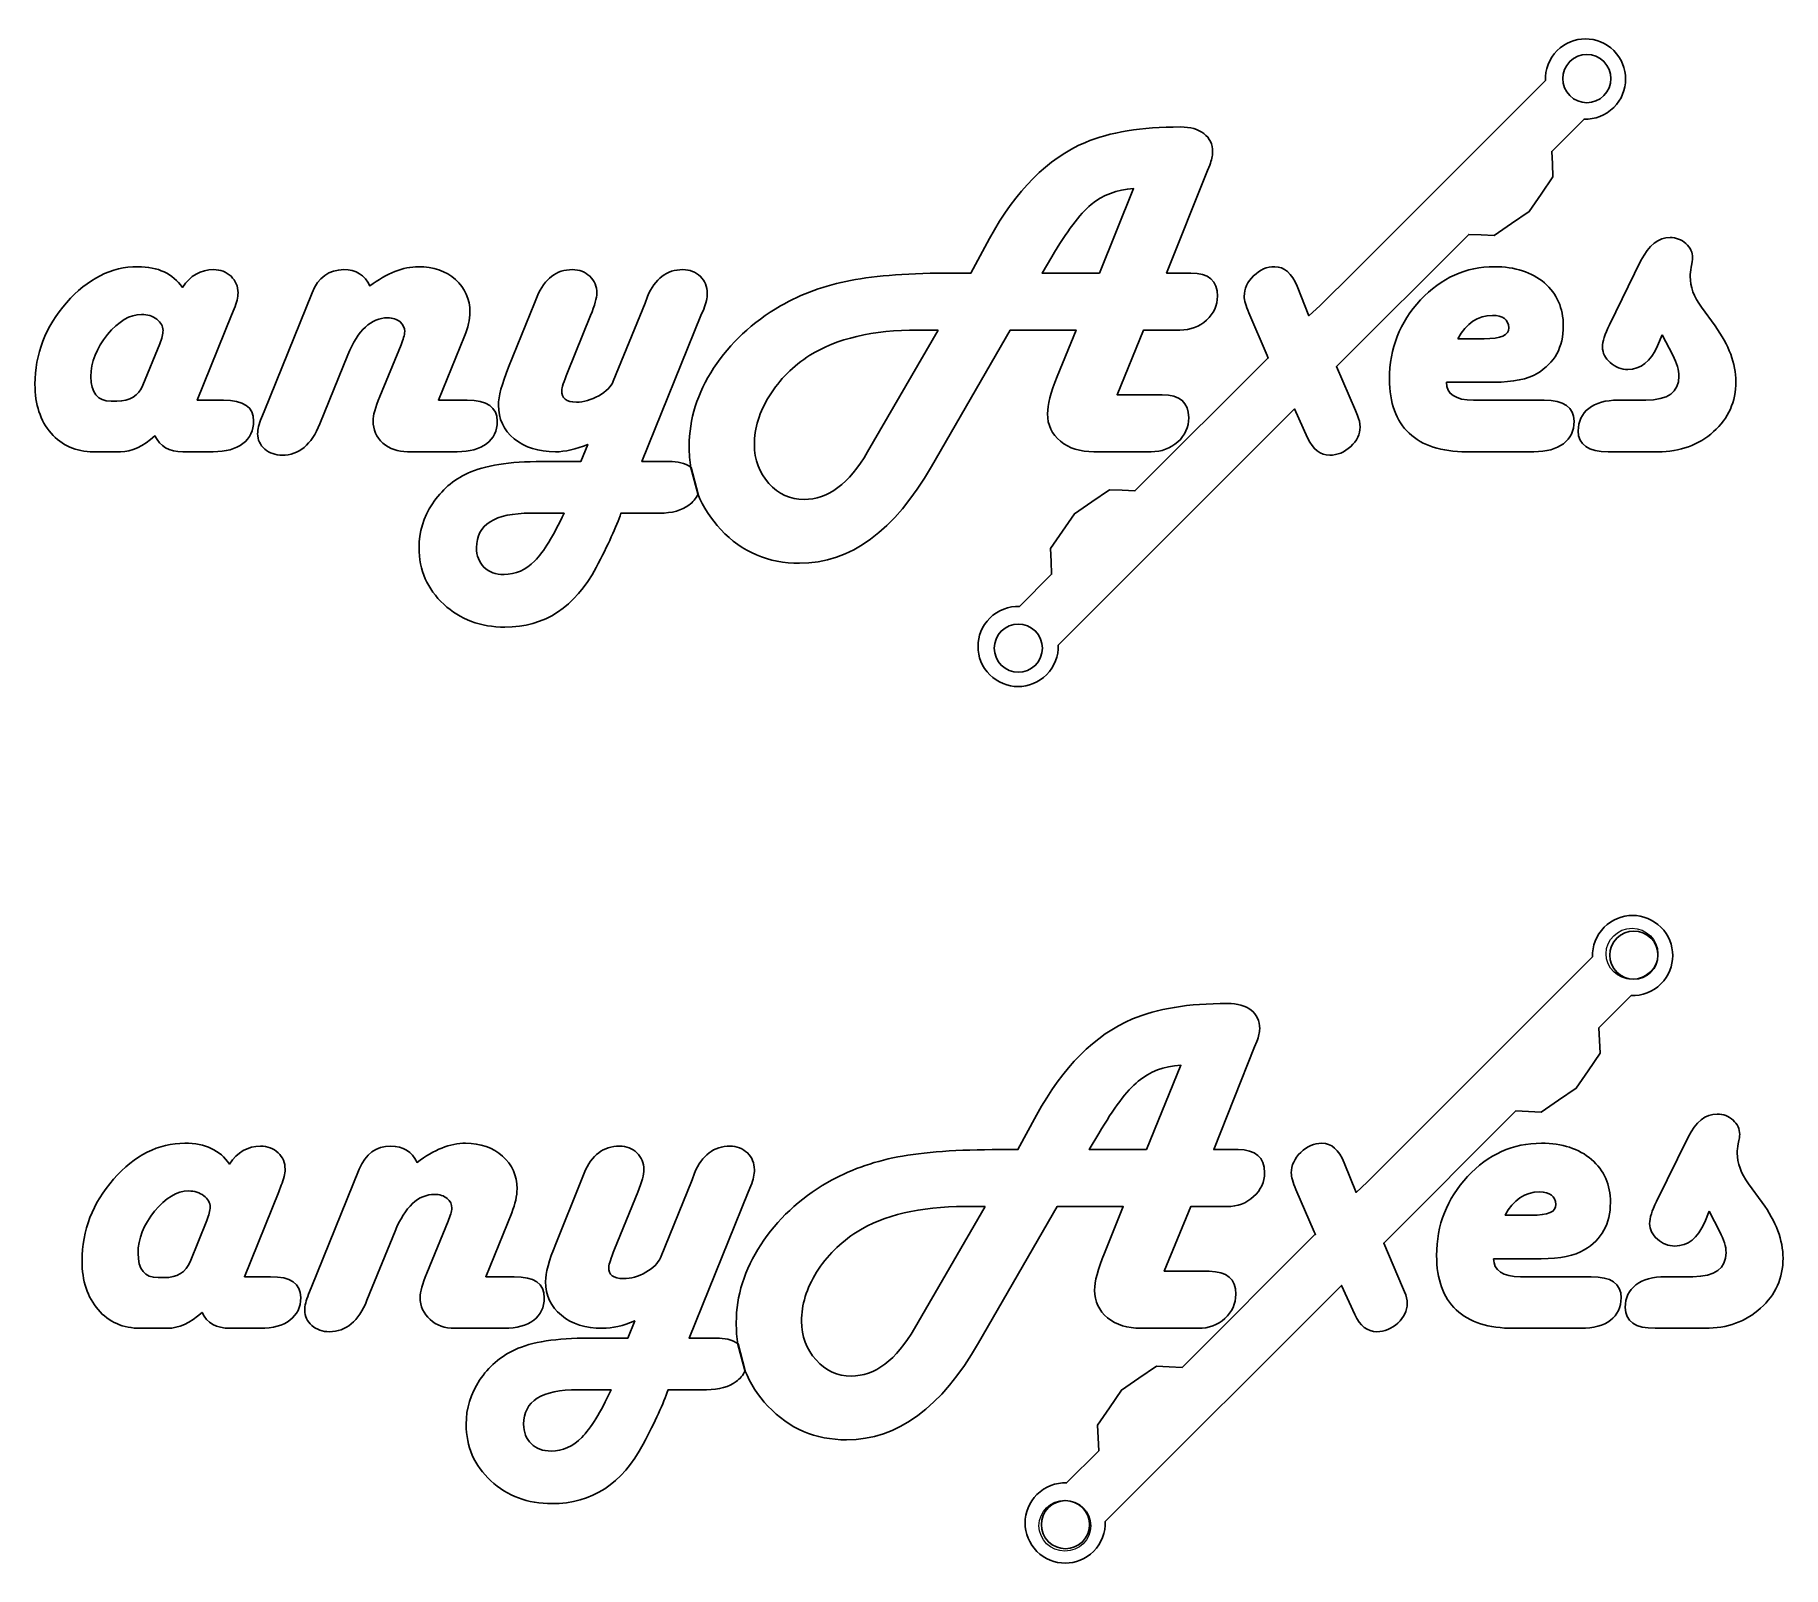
# Model space of a CAD drawing. Header units: millimetres. Extents: x -73.4 to 8.8, y -14.6 to 57.5.
import ezdxf

# ---------------------------------------------------------------- set-up
doc = ezdxf.new("R2010")
doc.units = ezdxf.units.MM
doc.header["$MEASUREMENT"] = 0
doc.layers.add('Layer 1', color=7, linetype='Continuous')

msp = doc.modelspace()

# ---------------------------------------------------------------- linework, layer by layer
at = {"layer": 'Layer 1', "lineweight": 18}
for centre in [(1.6823, 14.2682), (-24.9909, -12.6242)]:
    msp.add_ellipse(centre, major_axis=(1.2195, 0), ratio=0.9817958, dxfattribs=at)
at = {"layer": 'Layer 1'}
for points, knots in [([(-15.434, 42.2975), (-15.434, 42.2975), (-21.6976, 36.034), (-21.6976, 36.034), (-21.6976, 36.034), (-21.6976, 36.034), (-22.2983, 36.0612), (-22.2983, 36.0612), (-22.2983, 36.0612), (-22.2983, 36.0612), (-22.8991, 36.0883), (-22.8991, 36.0883), (-22.8991, 36.0883), (-22.8991, 36.0883), (-23.7216, 35.5261), (-23.7216, 35.5261), (-23.7216, 35.5261), (-23.7216, 35.5261), (-24.5441, 34.9636), (-24.5441, 34.9636), (-24.5441, 34.9636), (-24.5441, 34.9636), (-25.1065, 34.1413), (-25.1065, 34.1413), (-25.1065, 34.1413), (-25.1065, 34.1413), (-25.6687, 33.3188), (-25.6687, 33.3188), (-25.6687, 33.3188), (-25.6687, 33.3188), (-25.6416, 32.7179), (-25.6416, 32.7179), (-25.6416, 32.7179), (-25.6416, 32.7179), (-25.6144, 32.1173), (-25.6144, 32.1173), (-25.6144, 32.1173), (-25.6144, 32.1173), (-27.1267, 30.605), (-27.1267, 30.605), (-27.1267, 30.605), (-27.6307, 30.6221), (-28.1404, 30.4382), (-28.5252, 30.0536), (-28.5252, 30.0536), (-29.2619, 29.3169), (-29.2619, 28.122), (-28.5252, 27.3852), (-28.5252, 27.3852), (-27.7883, 26.6485), (-26.5936, 26.6485), (-25.8568, 27.3852), (-25.8568, 27.3852), (-25.4721, 27.77), (-25.2884, 28.2797), (-25.3054, 28.7837), (-25.3054, 28.7837), (-25.3054, 28.7837), (-14.1972, 39.8919), (-14.1972, 39.8919), (-14.1972, 39.8919), (-14.1972, 39.8919), (-13.5759, 38.5227), (-13.5759, 38.5227), (-13.5759, 38.5227), (-13.3204, 37.9845), (-12.9768, 37.7135), (-12.5379, 37.7135), (-12.5379, 37.7135), (-12.1715, 37.7135), (-11.8432, 37.8509), (-11.5493, 38.122), (-11.5493, 38.122), (-11.2555, 38.3967), (-11.1066, 38.6983), (-11.1066, 39.0343), (-11.1066, 39.0343), (-11.1066, 39.2136), (-11.1486, 39.3967), (-11.2286, 39.5839), (-11.2286, 39.5839), (-11.2286, 39.5839), (-11.3279, 39.8089), (-11.3279, 39.8089), (-11.3279, 39.8089), (-11.3279, 39.8089), (-12.2103, 41.8788), (-12.2103, 41.8788), (-12.2103, 41.8788), (-12.2103, 41.8788), (-5.9948, 48.0944), (-5.9948, 48.0944), (-5.9948, 48.0944), (-5.9948, 48.0944), (-5.407, 48.0678), (-5.407, 48.0678), (-5.407, 48.0678), (-5.407, 48.0678), (-4.8062, 48.0406), (-4.8062, 48.0406), (-4.8062, 48.0406), (-4.8062, 48.0406), (-3.9838, 48.6029), (-3.9838, 48.6029), (-3.9838, 48.6029), (-3.9838, 48.6029), (-3.1614, 49.1653), (-3.1614, 49.1653), (-3.1614, 49.1653), (-3.1614, 49.1653), (-2.5988, 49.9878), (-2.5988, 49.9878), (-2.5988, 49.9878), (-2.5988, 49.9878), (-2.0366, 50.8103), (-2.0366, 50.8103), (-2.0366, 50.8103), (-2.0366, 50.8103), (-2.0638, 51.411), (-2.0638, 51.411), (-2.0638, 51.411), (-2.0638, 51.411), (-2.0903, 51.9988), (-2.0903, 51.9988), (-2.0903, 51.9988), (-2.0903, 51.9988), (-0.572, 53.5171), (-0.572, 53.5171), (-0.572, 53.5171), (-0.068, 53.5001), (0.4418, 53.6838), (0.8265, 54.0685), (0.8265, 54.0685), (1.5633, 54.8053), (1.5633, 56), (0.8265, 56.7369), (0.8265, 56.7369), (0.0898, 57.4737), (-1.1051, 57.4737), (-1.8419, 56.7369), (-1.8419, 56.7369), (-2.2265, 56.3522), (-2.4103, 55.8424), (-2.3933, 55.3384), (-2.3933, 55.3384), (-2.3933, 55.3384), (-11.3942, 46.3375), (-11.3942, 46.3375), (-11.3942, 46.3375), (-11.3942, 46.3375), (-12.9863, 44.7452), (-12.9863, 44.7452), (-12.9863, 44.7452), (-12.9863, 44.7452), (-13.5112, 44.2667), (-13.5112, 44.2667), (-13.5112, 44.2667), (-13.5112, 44.2667), (-14.0684, 45.6563), (-14.0684, 45.6563), (-14.0684, 45.6563), (-14.3204, 46.2708), (-14.6715, 46.5762), (-15.1219, 46.5762), (-15.1219, 46.5762), (-15.4882, 46.5762), (-15.8204, 46.4349), (-16.1142, 46.1487), (-16.1142, 46.1487), (-16.4082, 45.8625), (-16.557, 45.538), (-16.557, 45.1831), (-16.557, 45.1831), (-16.557, 44.9961), (-16.4844, 44.7365), (-16.3433, 44.4044), (-16.3433, 44.4044), (-16.3433, 44.4044), (-15.4769, 42.4082), (-15.4769, 42.4082), (-15.4769, 42.4082), (-15.4769, 42.4082), (-15.4257, 42.2805), (-15.4257, 42.2805), (-15.4257, 42.2805), (-15.4257, 42.2805), (-15.434, 42.2975), (-15.434, 42.2975)], [0, 0, 0, 0, 0.0208333, 0.0208333, 0.0208333, 0.0208333, 0.0416667, 0.0416667, 0.0416667, 0.0416667, 0.0625, 0.0625, 0.0625, 0.0625, 0.0833333, 0.0833333, 0.0833333, 0.0833333, 0.1041667, 0.1041667, 0.1041667, 0.1041667, 0.125, 0.125, 0.125, 0.125, 0.1458333, 0.1458333, 0.1458333, 0.1458333, 0.1666667, 0.1666667, 0.1666667, 0.1666667, 0.1875, 0.1875, 0.1875, 0.1875, 0.2083333, 0.2083333, 0.2083333, 0.2083333, 0.2291667, 0.2291667, 0.2291667, 0.2291667, 0.25, 0.25, 0.25, 0.25, 0.2708333, 0.2708333, 0.2708333, 0.2708333, 0.2916667, 0.2916667, 0.2916667, 0.2916667, 0.3125, 0.3125, 0.3125, 0.3125, 0.3333333, 0.3333333, 0.3333333, 0.3333333, 0.3541667, 0.3541667, 0.3541667, 0.3541667, 0.375, 0.375, 0.375, 0.375, 0.3958333, 0.3958333, 0.3958333, 0.3958333, 0.4166667, 0.4166667, 0.4166667, 0.4166667, 0.4375, 0.4375, 0.4375, 0.4375, 0.4583333, 0.4583333, 0.4583333, 0.4583333, 0.4791667, 0.4791667, 0.4791667, 0.4791667, 0.5, 0.5, 0.5, 0.5, 0.5208333, 0.5208333, 0.5208333, 0.5208333, 0.5416667, 0.5416667, 0.5416667, 0.5416667, 0.5625, 0.5625, 0.5625, 0.5625, 0.5833333, 0.5833333, 0.5833333, 0.5833333, 0.6041667, 0.6041667, 0.6041667, 0.6041667, 0.625, 0.625, 0.625, 0.625, 0.6458333, 0.6458333, 0.6458333, 0.6458333, 0.6666667, 0.6666667, 0.6666667, 0.6666667, 0.6875, 0.6875, 0.6875, 0.6875, 0.7083333, 0.7083333, 0.7083333, 0.7083333, 0.7291667, 0.7291667, 0.7291667, 0.7291667, 0.75, 0.75, 0.75, 0.75, 0.7708333, 0.7708333, 0.7708333, 0.7708333, 0.7916667, 0.7916667, 0.7916667, 0.7916667, 0.8125, 0.8125, 0.8125, 0.8125, 0.8333333, 0.8333333, 0.8333333, 0.8333333, 0.8541667, 0.8541667, 0.8541667, 0.8541667, 0.875, 0.875, 0.875, 0.875, 0.8958333, 0.8958333, 0.8958333, 0.8958333, 0.9166667, 0.9166667, 0.9166667, 0.9166667, 0.9375, 0.9375, 0.9375, 0.9375, 0.9583333, 0.9583333, 0.9583333, 0.9583333, 1, 1, 1, 1]), ([(-1.2459, 56.221), (-0.8038, 56.6631), (-0.087, 56.6631), (0.3551, 56.221), (0.3551, 56.221), (0.7971, 55.7789), (0.7971, 55.0621), (0.3551, 54.6201), (0.3551, 54.6201), (-0.087, 54.178), (-0.8038, 54.178), (-1.2459, 54.6201), (-1.2459, 54.6201), (-1.6881, 55.0621), (-1.6881, 55.7789), (-1.2459, 56.221)], [0, 0, 0, 0, 0.2, 0.2, 0.2, 0.2, 0.4, 0.4, 0.4, 0.4, 0.6, 0.6, 0.6, 0.6, 1, 1, 1, 1]), ([(-42.5869, 37.1156), (-42.6387, 37.4467), (-42.6639, 37.7877), (-42.6639, 38.1372), (-42.6639, 38.1372), (-42.6639, 39.4082), (-42.2782, 40.6296), (-41.5112, 41.8052), (-41.5112, 41.8052), (-40.7441, 42.9807), (-39.6944, 43.9578), (-38.3699, 44.7327), (-38.3699, 44.7327), (-37.3776, 45.3013), (-36.2784, 45.6983), (-35.0683, 45.9312), (-35.0683, 45.9312), (-33.8622, 46.1639), (-32.2555, 46.2785), (-30.2479, 46.2785), (-30.2479, 46.2785), (-30.2479, 46.2785), (-29.4195, 46.2785), (-29.4195, 46.2785), (-29.4195, 46.2785), (-29.4195, 46.2785), (-28.5379, 47.9007), (-28.5379, 47.9007), (-28.5379, 47.9007), (-27.305, 50.1602), (-25.805, 51.6678), (-24.0301, 52.4196), (-24.0301, 52.4196), (-22.889, 52.9045), (-21.3966, 53.1487), (-19.557, 53.1487), (-19.557, 53.1487), (-19.0875, 53.1487), (-18.7172, 53.0456), (-18.4502, 52.8358), (-18.4502, 52.8358), (-18.1791, 52.6258), (-18.0455, 52.3357), (-18.0455, 51.9615), (-18.0455, 51.9615), (-18.0455, 51.7898), (-18.0912, 51.5914), (-18.1791, 51.3587), (-18.1791, 51.3587), (-18.1791, 51.3587), (-18.2822, 51.103), (-18.2822, 51.103), (-18.2822, 51.103), (-18.2822, 51.103), (-20.2058, 46.2785), (-20.2058, 46.2785), (-20.2058, 46.2785), (-20.2058, 46.2785), (-19.3546, 46.2785), (-19.3546, 46.2785), (-19.3546, 46.2785), (-19.3546, 46.2785), (-19.0645, 46.2785), (-19.0645, 46.2785), (-19.0645, 46.2785), (-18.2325, 46.2785), (-17.8165, 45.9158), (-17.8165, 45.1907), (-17.8165, 45.1907), (-17.8165, 44.7517), (-17.9881, 44.3738), (-18.3317, 44.0648), (-18.3317, 44.0648), (-18.6715, 43.7556), (-19.0875, 43.5991), (-19.5798, 43.5991), (-19.5798, 43.5991), (-19.5798, 43.5991), (-19.8814, 43.5991), (-19.8814, 43.5991), (-19.8814, 43.5991), (-19.8814, 43.5991), (-21.2897, 43.5991), (-21.2897, 43.5991), (-21.2897, 43.5991), (-21.2897, 43.5991), (-22.5341, 40.5534), (-22.5341, 40.5534), (-22.5341, 40.5534), (-22.5341, 40.5534), (-20.7096, 40.5534), (-20.7096, 40.5534), (-20.7096, 40.5534), (-20.7096, 40.5534), (-20.4195, 40.5534), (-20.4195, 40.5534), (-20.4195, 40.5534), (-19.5836, 40.5534), (-19.1676, 40.1944), (-19.1676, 39.4768), (-19.1676, 39.4768), (-19.1676, 39.0304), (-19.3394, 38.6486), (-19.6828, 38.3396), (-19.6828, 38.3396), (-20.0263, 38.0304), (-20.4423, 37.8738), (-20.9348, 37.8738), (-20.9348, 37.8738), (-20.9348, 37.8738), (-21.2363, 37.8738), (-21.2363, 37.8738), (-21.2363, 37.8738), (-21.2363, 37.8738), (-23.6295, 37.8738), (-23.6295, 37.8738), (-23.6295, 37.8738), (-24.2707, 37.8738), (-24.7937, 38.0381), (-25.1981, 38.37), (-25.1981, 38.37), (-25.6065, 38.7021), (-25.8088, 39.1335), (-25.8088, 39.664), (-25.8088, 39.664), (-25.8088, 40.0723), (-25.6562, 40.6563), (-25.3508, 41.4082), (-25.3508, 41.4082), (-25.3508, 41.4082), (-24.4653, 43.5991), (-24.4653, 43.5991), (-24.4653, 43.5991), (-24.4653, 43.5991), (-27.5646, 43.5991), (-27.5646, 43.5991), (-27.5646, 43.5991), (-27.5646, 43.5991), (-31.2668, 37.1869), (-31.2668, 37.1869), (-31.2668, 37.1869), (-33.0112, 34.1487), (-35.0799, 32.6296), (-37.473, 32.6296), (-37.473, 32.6296), (-38.9425, 32.6296), (-40.1752, 33.1562), (-41.1714, 34.2136), (-41.1714, 34.2136), (-41.6525, 34.7242), (-42.0093, 35.2865), (-42.253, 35.8921), (-42.253, 35.8921), (-42.253, 35.8921), (-42.5869, 37.1156), (-42.5869, 37.1156)], [0, 0, 0, 0, 0.025, 0.025, 0.025, 0.025, 0.05, 0.05, 0.05, 0.05, 0.075, 0.075, 0.075, 0.075, 0.1, 0.1, 0.1, 0.1, 0.125, 0.125, 0.125, 0.125, 0.15, 0.15, 0.15, 0.15, 0.175, 0.175, 0.175, 0.175, 0.2, 0.2, 0.2, 0.2, 0.225, 0.225, 0.225, 0.225, 0.25, 0.25, 0.25, 0.25, 0.275, 0.275, 0.275, 0.275, 0.3, 0.3, 0.3, 0.3, 0.325, 0.325, 0.325, 0.325, 0.35, 0.35, 0.35, 0.35, 0.375, 0.375, 0.375, 0.375, 0.4, 0.4, 0.4, 0.4, 0.425, 0.425, 0.425, 0.425, 0.45, 0.45, 0.45, 0.45, 0.475, 0.475, 0.475, 0.475, 0.5, 0.5, 0.5, 0.5, 0.525, 0.525, 0.525, 0.525, 0.55, 0.55, 0.55, 0.55, 0.575, 0.575, 0.575, 0.575, 0.6, 0.6, 0.6, 0.6, 0.625, 0.625, 0.625, 0.625, 0.65, 0.65, 0.65, 0.65, 0.675, 0.675, 0.675, 0.675, 0.7, 0.7, 0.7, 0.7, 0.725, 0.725, 0.725, 0.725, 0.75, 0.75, 0.75, 0.75, 0.775, 0.775, 0.775, 0.775, 0.8, 0.8, 0.8, 0.8, 0.825, 0.825, 0.825, 0.825, 0.85, 0.85, 0.85, 0.85, 0.875, 0.875, 0.875, 0.875, 0.9, 0.9, 0.9, 0.9, 0.925, 0.925, 0.925, 0.925, 0.95, 0.95, 0.95, 0.95, 1, 1, 1, 1]), ([(-23.3699, 46.2785), (-23.3699, 46.2785), (-21.7593, 50.2518), (-21.7593, 50.2518), (-21.7593, 50.2518), (-22.5492, 50.202), (-23.2173, 49.9502), (-23.7554, 49.496), (-23.7554, 49.496), (-24.2974, 49.0456), (-24.9157, 48.2249), (-25.6065, 47.0381), (-25.6065, 47.0381), (-25.6065, 47.0381), (-26.0645, 46.2785), (-26.0645, 46.2785), (-26.0645, 46.2785), (-26.0645, 46.2785), (-23.3699, 46.2785), (-23.3699, 46.2785)], [0, 0, 0, 0, 0.1666667, 0.1666667, 0.1666667, 0.1666667, 0.3333333, 0.3333333, 0.3333333, 0.3333333, 0.5, 0.5, 0.5, 0.5, 0.6666667, 0.6666667, 0.6666667, 0.6666667, 1, 1, 1, 1]), ([(3.0996, 43.3777), (3.0996, 43.3777), (2.8858, 42.8587), (2.8858, 42.8587), (2.8858, 42.8587), (2.5577, 42.1143), (2.0881, 41.744), (1.4852, 41.744), (1.4852, 41.744), (1.1759, 41.744), (0.9012, 41.8509), (0.6608, 42.0648), (0.6608, 42.0648), (0.4164, 42.2747), (0.2943, 42.519), (0.2943, 42.7976), (0.2943, 42.7976), (0.2943, 43.0571), (0.4012, 43.4044), (0.6188, 43.8396), (0.6188, 43.8396), (0.6188, 43.8396), (2.1035, 46.8625), (2.1035, 46.8625), (2.1035, 46.8625), (2.4698, 47.5876), (2.924, 47.9502), (3.4698, 47.9502), (3.4698, 47.9502), (3.7599, 47.9502), (4.0081, 47.8547), (4.2179, 47.664), (4.2179, 47.664), (4.4279, 47.4731), (4.531, 47.248), (4.531, 46.9884), (4.531, 46.9884), (4.531, 46.9196), (4.508, 46.7747), (4.4623, 46.5534), (4.4623, 46.5534), (4.4316, 46.3891), (4.4164, 46.2441), (4.4164, 46.1143), (4.4164, 46.1143), (4.4164, 45.6448), (4.5919, 45.1639), (4.947, 44.6753), (4.947, 44.6753), (4.947, 44.6753), (5.5882, 43.7899), (5.5882, 43.7899), (5.5882, 43.7899), (6.2408, 42.8891), (6.569, 42.0151), (6.569, 41.1716), (6.569, 41.1716), (6.569, 40.2326), (6.2179, 39.4503), (5.5156, 38.8204), (5.5156, 38.8204), (4.8172, 38.1907), (3.9432, 37.8738), (2.8975, 37.8738), (2.8975, 37.8738), (2.8975, 37.8738), (0.5615, 37.8738), (0.5615, 37.8738), (0.5615, 37.8738), (-0.3812, 37.8738), (-0.8508, 38.2021), (-0.8508, 38.8547), (-0.8508, 38.8547), (-0.8508, 39.3051), (-0.6828, 39.6601), (-0.3508, 39.9158), (-0.3508, 39.9158), (-0.0148, 40.1716), (0.4431, 40.3013), (1.0309, 40.3013), (1.0309, 40.3013), (1.0309, 40.3013), (2.3285, 40.3013), (2.3285, 40.3013), (2.3285, 40.3013), (3.3705, 40.3013), (3.8896, 40.6791), (3.8896, 41.4349), (3.8896, 41.4349), (3.8896, 41.7098), (3.7904, 42.0381), (3.5959, 42.4121), (3.5959, 42.4121), (3.5959, 42.4121), (3.0996, 43.3777), (3.0996, 43.3777)], [0, 0, 0, 0, 0.04, 0.04, 0.04, 0.04, 0.08, 0.08, 0.08, 0.08, 0.12, 0.12, 0.12, 0.12, 0.16, 0.16, 0.16, 0.16, 0.2, 0.2, 0.2, 0.2, 0.24, 0.24, 0.24, 0.24, 0.28, 0.28, 0.28, 0.28, 0.32, 0.32, 0.32, 0.32, 0.36, 0.36, 0.36, 0.36, 0.4, 0.4, 0.4, 0.4, 0.44, 0.44, 0.44, 0.44, 0.48, 0.48, 0.48, 0.48, 0.52, 0.52, 0.52, 0.52, 0.56, 0.56, 0.56, 0.56, 0.6, 0.6, 0.6, 0.6, 0.64, 0.64, 0.64, 0.64, 0.68, 0.68, 0.68, 0.68, 0.72, 0.72, 0.72, 0.72, 0.76, 0.76, 0.76, 0.76, 0.8, 0.8, 0.8, 0.8, 0.84, 0.84, 0.84, 0.84, 0.88, 0.88, 0.88, 0.88, 0.92, 0.92, 0.92, 0.92, 1, 1, 1, 1]), ([(-65.7973, 40.3013), (-65.7973, 40.3013), (-64.5646, 40.3013), (-64.5646, 40.3013), (-64.5646, 40.3013), (-63.6218, 40.3013), (-63.1484, 39.9732), (-63.1484, 39.3205), (-63.1484, 39.3205), (-63.1484, 38.8701), (-63.3164, 38.5152), (-63.6524, 38.2593), (-63.6524, 38.2593), (-63.9921, 38.0036), (-64.4538, 37.8738), (-65.0455, 37.8738), (-65.0455, 37.8738), (-65.0455, 37.8738), (-66.4769, 37.8738), (-66.4769, 37.8738), (-66.4769, 37.8738), (-67.1179, 37.8738), (-67.5569, 38.122), (-67.786, 38.6221), (-67.786, 38.6221), (-68.3471, 38.122), (-68.8852, 37.8738), (-69.4081, 37.8738), (-69.4081, 37.8738), (-69.4081, 37.8738), (-70.6829, 37.8738), (-70.6829, 37.8738), (-70.6829, 37.8738), (-71.5036, 37.8738), (-72.1676, 38.1679), (-72.6754, 38.7517), (-72.6754, 38.7517), (-73.1791, 39.3357), (-73.431, 40.0992), (-73.431, 41.0456), (-73.431, 41.0456), (-73.431, 42.4768), (-72.9348, 43.7556), (-71.9462, 44.8853), (-71.9462, 44.8853), (-70.9578, 46.0113), (-69.8393, 46.5762), (-68.5951, 46.5762), (-68.5951, 46.5762), (-67.637, 46.5762), (-66.9424, 46.2518), (-66.4997, 45.5991), (-66.4997, 45.5991), (-66.1256, 46.16), (-65.637, 46.4387), (-65.034, 46.4387), (-65.034, 46.4387), (-64.7057, 46.4387), (-64.431, 46.3357), (-64.2096, 46.1258), (-64.2096, 46.1258), (-63.9921, 45.9158), (-63.8814, 45.6563), (-63.8814, 45.351), (-63.8814, 45.351), (-63.8814, 45.1412), (-63.9424, 44.8891), (-64.0607, 44.5991), (-64.0607, 44.5991), (-64.0607, 44.5991), (-64.1828, 44.2975), (-64.1828, 44.2975), (-64.1828, 44.2975), (-64.1828, 44.2975), (-65.7973, 40.3013), (-65.7973, 40.3013)], [0, 0, 0, 0, 0.05, 0.05, 0.05, 0.05, 0.1, 0.1, 0.1, 0.1, 0.15, 0.15, 0.15, 0.15, 0.2, 0.2, 0.2, 0.2, 0.25, 0.25, 0.25, 0.25, 0.3, 0.3, 0.3, 0.3, 0.35, 0.35, 0.35, 0.35, 0.4, 0.4, 0.4, 0.4, 0.45, 0.45, 0.45, 0.45, 0.5, 0.5, 0.5, 0.5, 0.55, 0.55, 0.55, 0.55, 0.6, 0.6, 0.6, 0.6, 0.65, 0.65, 0.65, 0.65, 0.7, 0.7, 0.7, 0.7, 0.75, 0.75, 0.75, 0.75, 0.8, 0.8, 0.8, 0.8, 0.85, 0.85, 0.85, 0.85, 0.9, 0.9, 0.9, 0.9, 1, 1, 1, 1]), ([(-54.4462, 40.3013), (-54.4462, 40.3013), (-53.1027, 40.3013), (-53.1027, 40.3013), (-53.1027, 40.3013), (-52.1601, 40.3013), (-51.6905, 39.9694), (-51.6905, 39.309), (-51.6905, 39.309), (-51.6905, 38.8587), (-51.8585, 38.5036), (-52.1905, 38.2518), (-52.1905, 38.2518), (-52.5265, 37.9999), (-52.9883, 37.8738), (-53.5723, 37.8738), (-53.5723, 37.8738), (-53.5723, 37.8738), (-55.9081, 37.8738), (-55.9081, 37.8738), (-55.9081, 37.8738), (-56.3661, 37.8738), (-56.7516, 38.0113), (-57.0645, 38.2861), (-57.0645, 38.2861), (-57.3738, 38.5647), (-57.5303, 38.912), (-57.5303, 39.328), (-57.5303, 39.328), (-57.5303, 39.5799), (-57.4235, 39.9617), (-57.2135, 40.4693), (-57.2135, 40.4693), (-57.2135, 40.4693), (-56.2135, 42.9082), (-56.2135, 42.9082), (-56.2135, 42.9082), (-56.1065, 43.16), (-56.0494, 43.3662), (-56.0417, 43.5227), (-56.0417, 43.5227), (-56.034, 43.7021), (-56.1065, 43.8547), (-56.2592, 43.9807), (-56.2592, 43.9807), (-56.4118, 44.1067), (-56.6105, 44.1716), (-56.847, 44.1716), (-56.847, 44.1716), (-57.618, 44.1716), (-58.2402, 43.5952), (-58.7096, 42.4387), (-58.7096, 42.4387), (-58.7096, 42.4387), (-60.0302, 39.1907), (-60.0302, 39.1907), (-60.0302, 39.1907), (-60.4272, 38.2061), (-61.0188, 37.7135), (-61.8013, 37.7135), (-61.8013, 37.7135), (-62.1256, 37.7135), (-62.3967, 37.8089), (-62.6218, 38.0036), (-62.6218, 38.0036), (-62.8472, 38.1982), (-62.9578, 38.4387), (-62.9578, 38.7212), (-62.9578, 38.7212), (-62.9578, 38.9312), (-62.8967, 39.1792), (-62.7783, 39.4731), (-62.7783, 39.4731), (-62.7783, 39.4731), (-62.6562, 39.7747), (-62.6562, 39.7747), (-62.6562, 39.7747), (-62.6562, 39.7747), (-60.3967, 45.351), (-60.3967, 45.351), (-60.3967, 45.351), (-60.1027, 46.0762), (-59.6105, 46.4387), (-58.9081, 46.4387), (-58.9081, 46.4387), (-58.3318, 46.4387), (-57.9234, 46.1831), (-57.6754, 45.6753), (-57.6754, 45.6753), (-56.8776, 46.2747), (-56.1143, 46.5762), (-55.393, 46.5762), (-55.393, 46.5762), (-54.6905, 46.5762), (-54.1105, 46.3738), (-53.6562, 45.9732), (-53.6562, 45.9732), (-53.202, 45.5685), (-52.973, 45.0571), (-52.973, 44.4387), (-52.973, 44.4387), (-52.973, 44.0951), (-53.057, 43.7212), (-53.2212, 43.309), (-53.2212, 43.309), (-53.2212, 43.309), (-54.4462, 40.3013), (-54.4462, 40.3013)], [0, 0, 0, 0, 0.0357143, 0.0357143, 0.0357143, 0.0357143, 0.0714286, 0.0714286, 0.0714286, 0.0714286, 0.1071429, 0.1071429, 0.1071429, 0.1071429, 0.1428571, 0.1428571, 0.1428571, 0.1428571, 0.1785714, 0.1785714, 0.1785714, 0.1785714, 0.2142857, 0.2142857, 0.2142857, 0.2142857, 0.25, 0.25, 0.25, 0.25, 0.2857143, 0.2857143, 0.2857143, 0.2857143, 0.3214286, 0.3214286, 0.3214286, 0.3214286, 0.3571429, 0.3571429, 0.3571429, 0.3571429, 0.3928571, 0.3928571, 0.3928571, 0.3928571, 0.4285714, 0.4285714, 0.4285714, 0.4285714, 0.4642857, 0.4642857, 0.4642857, 0.4642857, 0.5, 0.5, 0.5, 0.5, 0.5357143, 0.5357143, 0.5357143, 0.5357143, 0.5714286, 0.5714286, 0.5714286, 0.5714286, 0.6071429, 0.6071429, 0.6071429, 0.6071429, 0.6428571, 0.6428571, 0.6428571, 0.6428571, 0.6785714, 0.6785714, 0.6785714, 0.6785714, 0.7142857, 0.7142857, 0.7142857, 0.7142857, 0.75, 0.75, 0.75, 0.75, 0.7857143, 0.7857143, 0.7857143, 0.7857143, 0.8214286, 0.8214286, 0.8214286, 0.8214286, 0.8571429, 0.8571429, 0.8571429, 0.8571429, 0.8928571, 0.8928571, 0.8928571, 0.8928571, 0.9285714, 0.9285714, 0.9285714, 0.9285714, 1, 1, 1, 1]), ([(-42.247, 35.8747), (-42.343, 35.6769), (-42.4942, 35.5013), (-42.6715, 35.3662), (-42.6715, 35.3662), (-43.0002, 35.1155), (-43.4616, 34.9884), (-44.057, 34.9884), (-44.057, 34.9884), (-44.057, 34.9884), (-45.8699, 34.9884), (-45.8699, 34.9884), (-45.8699, 34.9884), (-46.0837, 34.3472), (-46.4769, 33.4922), (-47.0417, 32.4311), (-47.0417, 32.4311), (-48.0266, 30.5647), (-49.4539, 29.6296), (-51.3318, 29.6296), (-51.3318, 29.6296), (-52.473, 29.6296), (-53.431, 29.9882), (-54.2059, 30.7021), (-54.2059, 30.7021), (-54.9807, 31.4196), (-55.3661, 32.309), (-55.3661, 33.3662), (-55.3661, 33.3662), (-55.3661, 34.103), (-55.1563, 34.7938), (-54.7364, 35.4311), (-54.7364, 35.4311), (-54.3128, 36.0685), (-53.7632, 36.5455), (-53.0761, 36.8663), (-53.0761, 36.8663), (-52.2861, 37.2326), (-51.1219, 37.4159), (-49.58, 37.4159), (-49.58, 37.4159), (-49.58, 37.4159), (-47.7593, 37.4159), (-47.7593, 37.4159), (-47.7593, 37.4159), (-47.7593, 37.4159), (-47.4348, 38.2212), (-47.4348, 38.2212), (-47.4348, 38.2212), (-47.9845, 37.9884), (-48.4921, 37.8738), (-48.9539, 37.8738), (-48.9539, 37.8738), (-49.7478, 37.8738), (-50.3967, 38.0762), (-50.8891, 38.4845), (-50.8891, 38.4845), (-51.3853, 38.8891), (-51.6334, 39.4196), (-51.6334, 40.0685), (-51.6334, 40.0685), (-51.6334, 40.4655), (-51.473, 41.0571), (-51.1524, 41.8471), (-51.1524, 41.8471), (-51.1524, 41.8471), (-49.9388, 44.8587), (-49.9388, 44.8587), (-49.9388, 44.8587), (-49.9388, 44.8587), (-49.8165, 45.1754), (-49.8165, 45.1754), (-49.8165, 45.1754), (-49.4577, 46.0189), (-48.9044, 46.4387), (-48.1563, 46.4387), (-48.1563, 46.4387), (-47.828, 46.4387), (-47.557, 46.3357), (-47.3356, 46.1258), (-47.3356, 46.1258), (-47.1181, 45.9158), (-47.0075, 45.6525), (-47.0075, 45.328), (-47.0075, 45.328), (-47.0075, 45.1143), (-47.1028, 44.7632), (-47.2974, 44.2747), (-47.2974, 44.2747), (-47.2974, 44.2747), (-48.389, 41.5991), (-48.389, 41.5991), (-48.389, 41.5991), (-48.5608, 41.1639), (-48.6487, 40.8853), (-48.6564, 40.7594), (-48.6564, 40.7594), (-48.6792, 40.3929), (-48.4464, 40.2098), (-47.9655, 40.2098), (-47.9655, 40.2098), (-47.6219, 40.2098), (-47.2708, 40.309), (-46.9119, 40.5113), (-46.9119, 40.5113), (-46.557, 40.7135), (-46.3279, 40.9425), (-46.2325, 41.1944), (-46.2325, 41.1944), (-46.2325, 41.1944), (-44.7364, 44.8587), (-44.7364, 44.8587), (-44.7364, 44.8587), (-44.7364, 44.8587), (-44.6257, 45.1716), (-44.6257, 45.1716), (-44.6257, 45.1716), (-44.2746, 46.0151), (-43.7173, 46.4387), (-42.9578, 46.4387), (-42.9578, 46.4387), (-42.6333, 46.4387), (-42.3585, 46.3318), (-42.1373, 46.1182), (-42.1373, 46.1182), (-41.9196, 45.9082), (-41.809, 45.6448), (-41.809, 45.3318), (-41.809, 45.3318), (-41.809, 45.1143), (-41.8662, 44.8625), (-41.9768, 44.5799), (-41.9768, 44.5799), (-41.9768, 44.5799), (-42.1104, 44.2785), (-42.1104, 44.2785), (-42.1104, 44.2785), (-42.1104, 44.2785), (-44.8852, 37.4159), (-44.8852, 37.4159), (-44.8852, 37.4159), (-44.8852, 37.4159), (-43.5875, 37.4159), (-43.5875, 37.4159), (-43.5875, 37.4159), (-43.237, 37.4159), (-42.8589, 37.3473), (-42.5672, 37.1421), (-42.5672, 37.1421), (-42.5672, 37.1421), (-42.247, 35.8747), (-42.247, 35.8747)], [0, 0, 0, 0, 0.025641, 0.025641, 0.025641, 0.025641, 0.0512821, 0.0512821, 0.0512821, 0.0512821, 0.0769231, 0.0769231, 0.0769231, 0.0769231, 0.1025641, 0.1025641, 0.1025641, 0.1025641, 0.1282051, 0.1282051, 0.1282051, 0.1282051, 0.1538462, 0.1538462, 0.1538462, 0.1538462, 0.1794872, 0.1794872, 0.1794872, 0.1794872, 0.2051282, 0.2051282, 0.2051282, 0.2051282, 0.2307692, 0.2307692, 0.2307692, 0.2307692, 0.2564103, 0.2564103, 0.2564103, 0.2564103, 0.2820513, 0.2820513, 0.2820513, 0.2820513, 0.3076923, 0.3076923, 0.3076923, 0.3076923, 0.3333333, 0.3333333, 0.3333333, 0.3333333, 0.3589744, 0.3589744, 0.3589744, 0.3589744, 0.3846154, 0.3846154, 0.3846154, 0.3846154, 0.4102564, 0.4102564, 0.4102564, 0.4102564, 0.4358974, 0.4358974, 0.4358974, 0.4358974, 0.4615385, 0.4615385, 0.4615385, 0.4615385, 0.4871795, 0.4871795, 0.4871795, 0.4871795, 0.5128205, 0.5128205, 0.5128205, 0.5128205, 0.5384615, 0.5384615, 0.5384615, 0.5384615, 0.5641026, 0.5641026, 0.5641026, 0.5641026, 0.5897436, 0.5897436, 0.5897436, 0.5897436, 0.6153846, 0.6153846, 0.6153846, 0.6153846, 0.6410256, 0.6410256, 0.6410256, 0.6410256, 0.6666667, 0.6666667, 0.6666667, 0.6666667, 0.6923077, 0.6923077, 0.6923077, 0.6923077, 0.7179487, 0.7179487, 0.7179487, 0.7179487, 0.7435897, 0.7435897, 0.7435897, 0.7435897, 0.7692308, 0.7692308, 0.7692308, 0.7692308, 0.7948718, 0.7948718, 0.7948718, 0.7948718, 0.8205128, 0.8205128, 0.8205128, 0.8205128, 0.8461538, 0.8461538, 0.8461538, 0.8461538, 0.8717949, 0.8717949, 0.8717949, 0.8717949, 0.8974359, 0.8974359, 0.8974359, 0.8974359, 0.9230769, 0.9230769, 0.9230769, 0.9230769, 0.9487179, 0.9487179, 0.9487179, 0.9487179, 1, 1, 1, 1]), ([(-7.0417, 41.1487), (-7.0417, 40.5839), (-6.6216, 40.3013), (-5.7783, 40.3013), (-5.7783, 40.3013), (-5.7783, 40.3013), (-2.4577, 40.3013), (-2.4577, 40.3013), (-2.4577, 40.3013), (-1.5148, 40.3013), (-1.0455, 39.9694), (-1.0455, 39.309), (-1.0455, 39.309), (-1.0455, 38.8587), (-1.2135, 38.5036), (-1.5454, 38.2518), (-1.5454, 38.2518), (-1.8775, 37.9999), (-2.3432, 37.8738), (-2.9386, 37.8738), (-2.9386, 37.8738), (-2.9386, 37.8738), (-6.1027, 37.8738), (-6.1027, 37.8738), (-6.1027, 37.8738), (-7.2859, 37.8738), (-8.1828, 38.1639), (-8.8013, 38.744), (-8.8013, 38.744), (-9.4156, 39.3242), (-9.7247, 40.1754), (-9.7247, 41.2938), (-9.7247, 41.2938), (-9.7247, 42.7289), (-9.2401, 43.9694), (-8.2668, 45.0113), (-8.2668, 45.0113), (-7.2935, 46.0533), (-6.1332, 46.5762), (-4.7934, 46.5762), (-4.7934, 46.5762), (-3.8164, 46.5762), (-3.0301, 46.3205), (-2.4385, 45.8128), (-2.4385, 45.8128), (-1.847, 45.3013), (-1.5492, 44.6296), (-1.5492, 43.7938), (-1.5492, 43.7938), (-1.5492, 42.7899), (-1.9576, 42.0456), (-2.7783, 41.5609), (-2.7783, 41.5609), (-3.2286, 41.2861), (-3.9081, 41.1487), (-4.805, 41.1487), (-4.805, 41.1487), (-4.805, 41.1487), (-7.0417, 41.1487), (-7.0417, 41.1487)], [0, 0, 0, 0, 0.0625, 0.0625, 0.0625, 0.0625, 0.125, 0.125, 0.125, 0.125, 0.1875, 0.1875, 0.1875, 0.1875, 0.25, 0.25, 0.25, 0.25, 0.3125, 0.3125, 0.3125, 0.3125, 0.375, 0.375, 0.375, 0.375, 0.4375, 0.4375, 0.4375, 0.4375, 0.5, 0.5, 0.5, 0.5, 0.5625, 0.5625, 0.5625, 0.5625, 0.625, 0.625, 0.625, 0.625, 0.6875, 0.6875, 0.6875, 0.6875, 0.75, 0.75, 0.75, 0.75, 0.8125, 0.8125, 0.8125, 0.8125, 0.875, 0.875, 0.875, 0.875, 1, 1, 1, 1]), ([(-69.8547, 40.2556), (-69.8547, 40.2556), (-69.5761, 40.2556), (-69.5761, 40.2556), (-69.5761, 40.2556), (-68.9616, 40.2556), (-68.5531, 40.5073), (-68.3508, 41.0074), (-68.3508, 41.0074), (-68.3508, 41.0074), (-67.5646, 42.9425), (-67.5646, 42.9425), (-67.5646, 42.9425), (-67.4615, 43.1982), (-67.4081, 43.4082), (-67.4081, 43.5799), (-67.4081, 43.5799), (-67.4081, 43.7822), (-67.5074, 43.9578), (-67.7057, 44.1067), (-67.7057, 44.1067), (-67.9042, 44.2556), (-68.1447, 44.3318), (-68.4195, 44.3318), (-68.4195, 44.3318), (-68.9691, 44.3318), (-69.5036, 44.0151), (-70.0189, 43.3816), (-70.0189, 43.3816), (-70.5379, 42.744), (-70.7973, 42.0876), (-70.7973, 41.4082), (-70.7973, 41.4082), (-70.7973, 40.6411), (-70.4844, 40.2556), (-69.8547, 40.2556)], [0, 0, 0, 0, 0.1, 0.1, 0.1, 0.1, 0.2, 0.2, 0.2, 0.2, 0.3, 0.3, 0.3, 0.3, 0.4, 0.4, 0.4, 0.4, 0.5, 0.5, 0.5, 0.5, 0.6, 0.6, 0.6, 0.6, 0.7, 0.7, 0.7, 0.7, 0.8, 0.8, 0.8, 0.8, 1, 1, 1, 1]), ([(-30.9539, 43.5991), (-30.9539, 43.5991), (-31.9044, 43.5991), (-31.9044, 43.5991), (-31.9044, 43.5991), (-34.034, 43.5991), (-35.7249, 43.202), (-36.9806, 42.4121), (-36.9806, 42.4121), (-37.7783, 41.9045), (-38.4118, 41.2708), (-38.8852, 40.5113), (-38.8852, 40.5113), (-39.3585, 39.7478), (-39.5952, 38.9807), (-39.5952, 38.2061), (-39.5952, 38.2061), (-39.5952, 37.496), (-39.3661, 36.8891), (-38.9119, 36.3854), (-38.9119, 36.3854), (-38.4577, 35.8815), (-37.9081, 35.6296), (-37.2592, 35.6296), (-37.2592, 35.6296), (-36.1332, 35.6296), (-35.1371, 36.3777), (-34.2745, 37.8663), (-34.2745, 37.8663), (-34.2745, 37.8663), (-30.9539, 43.5991), (-30.9539, 43.5991)], [0, 0, 0, 0, 0.1111111, 0.1111111, 0.1111111, 0.1111111, 0.2222222, 0.2222222, 0.2222222, 0.2222222, 0.3333333, 0.3333333, 0.3333333, 0.3333333, 0.4444444, 0.4444444, 0.4444444, 0.4444444, 0.5555556, 0.5555556, 0.5555556, 0.5555556, 0.6666667, 0.6666667, 0.6666667, 0.6666667, 0.7777778, 0.7777778, 0.7777778, 0.7777778, 1, 1, 1, 1]), ([(-6.5072, 43.1869), (-6.5072, 43.1869), (-5.2784, 43.1869), (-5.2784, 43.1869), (-5.2784, 43.1869), (-4.4805, 43.1869), (-4.0912, 43.3587), (-4.1142, 43.7021), (-4.1142, 43.7021), (-4.137, 44.0913), (-4.3928, 44.2861), (-4.8852, 44.2861), (-4.8852, 44.2861), (-5.5721, 44.2861), (-6.1104, 43.9196), (-6.5072, 43.1869)], [0, 0, 0, 0, 0.2, 0.2, 0.2, 0.2, 0.4, 0.4, 0.4, 0.4, 0.6, 0.6, 0.6, 0.6, 1, 1, 1, 1]), ([(-48.5416, 34.9884), (-48.5416, 34.9884), (-50.1066, 34.9884), (-50.1066, 34.9884), (-50.1066, 34.9884), (-51.8127, 34.9884), (-52.6639, 34.4503), (-52.6639, 33.37), (-52.6639, 33.37), (-52.6639, 32.9884), (-52.5457, 32.6829), (-52.3128, 32.4503), (-52.3128, 32.4503), (-52.0799, 32.2174), (-51.7632, 32.103), (-51.3699, 32.103), (-51.3699, 32.103), (-50.8281, 32.103), (-50.3471, 32.3167), (-49.9273, 32.744), (-49.9273, 32.744), (-49.5074, 33.1679), (-49.0455, 33.9196), (-48.5416, 34.9884)], [0, 0, 0, 0, 0.1428571, 0.1428571, 0.1428571, 0.1428571, 0.2857143, 0.2857143, 0.2857143, 0.2857143, 0.4285714, 0.4285714, 0.4285714, 0.4285714, 0.5714286, 0.5714286, 0.5714286, 0.5714286, 0.7142857, 0.7142857, 0.7142857, 0.7142857, 1, 1, 1, 1]), ([(-27.9825, 29.4421), (-27.5404, 29.8842), (-26.8238, 29.8842), (-26.3816, 29.4421), (-26.3816, 29.4421), (-25.9395, 29), (-25.9395, 28.2832), (-26.3816, 27.8411), (-26.3816, 27.8411), (-26.8238, 27.399), (-27.5404, 27.399), (-27.9825, 27.8411), (-27.9825, 27.8411), (-28.4247, 28.2832), (-28.4247, 29), (-27.9825, 29.4421)], [0, 0, 0, 0, 0.2, 0.2, 0.2, 0.2, 0.4, 0.4, 0.4, 0.4, 0.6, 0.6, 0.6, 0.6, 1, 1, 1, 1]), ([(-13.2188, 1.0802), (-13.2188, 1.0802), (-19.4824, -5.1833), (-19.4824, -5.1833), (-19.4824, -5.1833), (-19.4824, -5.1833), (-20.0831, -5.1561), (-20.0831, -5.1561), (-20.0831, -5.1561), (-20.0831, -5.1561), (-20.6839, -5.129), (-20.6839, -5.129), (-20.6839, -5.129), (-20.6839, -5.129), (-21.5064, -5.6912), (-21.5064, -5.6912), (-21.5064, -5.6912), (-21.5064, -5.6912), (-22.3289, -6.2537), (-22.3289, -6.2537), (-22.3289, -6.2537), (-22.3289, -6.2537), (-22.8913, -7.076), (-22.8913, -7.076), (-22.8913, -7.076), (-22.8913, -7.076), (-23.4535, -7.8985), (-23.4535, -7.8985), (-23.4535, -7.8985), (-23.4535, -7.8985), (-23.4264, -8.4994), (-23.4264, -8.4994), (-23.4264, -8.4994), (-23.4264, -8.4994), (-23.3992, -9.1), (-23.3992, -9.1), (-23.3992, -9.1), (-23.3992, -9.1), (-24.9115, -10.6123), (-24.9115, -10.6123), (-24.9115, -10.6123), (-25.4155, -10.5952), (-25.9252, -10.7791), (-26.31, -11.1637), (-26.31, -11.1637), (-27.0467, -11.9004), (-27.0467, -13.0953), (-26.31, -13.8321), (-26.31, -13.8321), (-25.5731, -14.5688), (-24.3784, -14.5688), (-23.6416, -13.8321), (-23.6416, -13.8321), (-23.2569, -13.4473), (-23.0732, -12.9376), (-23.0902, -12.4336), (-23.0902, -12.4336), (-23.0902, -12.4336), (-11.982, -1.3254), (-11.982, -1.3254), (-11.982, -1.3254), (-11.982, -1.3254), (-11.3607, -2.6946), (-11.3607, -2.6946), (-11.3607, -2.6946), (-11.1052, -3.2328), (-10.7616, -3.5038), (-10.3227, -3.5038), (-10.3227, -3.5038), (-9.9563, -3.5038), (-9.628, -3.3664), (-9.3341, -3.0953), (-9.3341, -3.0953), (-9.0403, -2.8206), (-8.8914, -2.519), (-8.8914, -2.183), (-8.8914, -2.183), (-8.8914, -2.0037), (-8.9334, -1.8206), (-9.0134, -1.6334), (-9.0134, -1.6334), (-9.0134, -1.6334), (-9.1127, -1.4084), (-9.1127, -1.4084), (-9.1127, -1.4084), (-9.1127, -1.4084), (-9.9951, 0.6615), (-9.9951, 0.6615), (-9.9951, 0.6615), (-9.9951, 0.6615), (-3.7796, 6.8771), (-3.7796, 6.8771), (-3.7796, 6.8771), (-3.7796, 6.8771), (-3.1918, 6.8505), (-3.1918, 6.8505), (-3.1918, 6.8505), (-3.1918, 6.8505), (-2.591, 6.8233), (-2.591, 6.8233), (-2.591, 6.8233), (-2.591, 6.8233), (-1.7686, 7.3856), (-1.7686, 7.3856), (-1.7686, 7.3856), (-1.7686, 7.3856), (-0.9462, 7.948), (-0.9462, 7.948), (-0.9462, 7.948), (-0.9462, 7.948), (-0.3836, 8.7705), (-0.3836, 8.7705), (-0.3836, 8.7705), (-0.3836, 8.7705), (0.1786, 9.593), (0.1786, 9.593), (0.1786, 9.593), (0.1786, 9.593), (0.1514, 10.1937), (0.1514, 10.1937), (0.1514, 10.1937), (0.1514, 10.1937), (0.1249, 10.7815), (0.1249, 10.7815), (0.1249, 10.7815), (0.1249, 10.7815), (1.6432, 12.2998), (1.6432, 12.2998), (1.6432, 12.2998), (2.1472, 12.2828), (2.657, 12.4665), (3.0417, 12.8512), (3.0417, 12.8512), (3.7785, 13.588), (3.7785, 14.7827), (3.0417, 15.5196), (3.0417, 15.5196), (2.305, 16.2564), (1.1101, 16.2564), (0.3733, 15.5196), (0.3733, 15.5196), (-0.0113, 15.1349), (-0.1951, 14.6251), (-0.1781, 14.1211), (-0.1781, 14.1211), (-0.1781, 14.1211), (-9.179, 5.1202), (-9.179, 5.1202), (-9.179, 5.1202), (-9.179, 5.1202), (-10.7711, 3.5279), (-10.7711, 3.5279), (-10.7711, 3.5279), (-10.7711, 3.5279), (-11.296, 3.0494), (-11.296, 3.0494), (-11.296, 3.0494), (-11.296, 3.0494), (-11.8532, 4.439), (-11.8532, 4.439), (-11.8532, 4.439), (-12.1052, 5.0535), (-12.4563, 5.3589), (-12.9067, 5.3589), (-12.9067, 5.3589), (-13.273, 5.3589), (-13.6052, 5.2176), (-13.899, 4.9314), (-13.899, 4.9314), (-14.193, 4.6452), (-14.3418, 4.3207), (-14.3418, 3.9658), (-14.3418, 3.9658), (-14.3418, 3.7788), (-14.2692, 3.5192), (-14.1281, 3.1871), (-14.1281, 3.1871), (-14.1281, 3.1871), (-13.2617, 1.1909), (-13.2617, 1.1909), (-13.2617, 1.1909), (-13.2617, 1.1909), (-13.2105, 1.0632), (-13.2105, 1.0632), (-13.2105, 1.0632), (-13.2105, 1.0632), (-13.2188, 1.0802), (-13.2188, 1.0802)], [0, 0, 0, 0, 0.0208333, 0.0208333, 0.0208333, 0.0208333, 0.0416667, 0.0416667, 0.0416667, 0.0416667, 0.0625, 0.0625, 0.0625, 0.0625, 0.0833333, 0.0833333, 0.0833333, 0.0833333, 0.1041667, 0.1041667, 0.1041667, 0.1041667, 0.125, 0.125, 0.125, 0.125, 0.1458333, 0.1458333, 0.1458333, 0.1458333, 0.1666667, 0.1666667, 0.1666667, 0.1666667, 0.1875, 0.1875, 0.1875, 0.1875, 0.2083333, 0.2083333, 0.2083333, 0.2083333, 0.2291667, 0.2291667, 0.2291667, 0.2291667, 0.25, 0.25, 0.25, 0.25, 0.2708333, 0.2708333, 0.2708333, 0.2708333, 0.2916667, 0.2916667, 0.2916667, 0.2916667, 0.3125, 0.3125, 0.3125, 0.3125, 0.3333333, 0.3333333, 0.3333333, 0.3333333, 0.3541667, 0.3541667, 0.3541667, 0.3541667, 0.375, 0.375, 0.375, 0.375, 0.3958333, 0.3958333, 0.3958333, 0.3958333, 0.4166667, 0.4166667, 0.4166667, 0.4166667, 0.4375, 0.4375, 0.4375, 0.4375, 0.4583333, 0.4583333, 0.4583333, 0.4583333, 0.4791667, 0.4791667, 0.4791667, 0.4791667, 0.5, 0.5, 0.5, 0.5, 0.5208333, 0.5208333, 0.5208333, 0.5208333, 0.5416667, 0.5416667, 0.5416667, 0.5416667, 0.5625, 0.5625, 0.5625, 0.5625, 0.5833333, 0.5833333, 0.5833333, 0.5833333, 0.6041667, 0.6041667, 0.6041667, 0.6041667, 0.625, 0.625, 0.625, 0.625, 0.6458333, 0.6458333, 0.6458333, 0.6458333, 0.6666667, 0.6666667, 0.6666667, 0.6666667, 0.6875, 0.6875, 0.6875, 0.6875, 0.7083333, 0.7083333, 0.7083333, 0.7083333, 0.7291667, 0.7291667, 0.7291667, 0.7291667, 0.75, 0.75, 0.75, 0.75, 0.7708333, 0.7708333, 0.7708333, 0.7708333, 0.7916667, 0.7916667, 0.7916667, 0.7916667, 0.8125, 0.8125, 0.8125, 0.8125, 0.8333333, 0.8333333, 0.8333333, 0.8333333, 0.8541667, 0.8541667, 0.8541667, 0.8541667, 0.875, 0.875, 0.875, 0.875, 0.8958333, 0.8958333, 0.8958333, 0.8958333, 0.9166667, 0.9166667, 0.9166667, 0.9166667, 0.9375, 0.9375, 0.9375, 0.9375, 0.9583333, 0.9583333, 0.9583333, 0.9583333, 1, 1, 1, 1]), ([(0.9693, 15.0037), (1.4114, 15.4458), (2.1282, 15.4458), (2.5703, 15.0037), (2.5703, 15.0037), (3.0123, 14.5616), (3.0123, 13.8448), (2.5703, 13.4028), (2.5703, 13.4028), (2.1282, 12.9607), (1.4114, 12.9607), (0.9693, 13.4028), (0.9693, 13.4028), (0.5271, 13.8448), (0.5271, 14.5616), (0.9693, 15.0037)], [0, 0, 0, 0, 0.2, 0.2, 0.2, 0.2, 0.4, 0.4, 0.4, 0.4, 0.6, 0.6, 0.6, 0.6, 1, 1, 1, 1]), ([(-40.3717, -4.1017), (-40.4235, -3.7706), (-40.4487, -3.4296), (-40.4487, -3.0801), (-40.4487, -3.0801), (-40.4487, -1.8091), (-40.063, -0.5877), (-39.296, 0.5879), (-39.296, 0.5879), (-38.5289, 1.7634), (-37.4792, 2.7405), (-36.1547, 3.5154), (-36.1547, 3.5154), (-35.1624, 4.084), (-34.0632, 4.481), (-32.8531, 4.7139), (-32.8531, 4.7139), (-31.647, 4.9466), (-30.0403, 5.0612), (-28.0327, 5.0612), (-28.0327, 5.0612), (-28.0327, 5.0612), (-27.2043, 5.0612), (-27.2043, 5.0612), (-27.2043, 5.0612), (-27.2043, 5.0612), (-26.3227, 6.6834), (-26.3227, 6.6834), (-26.3227, 6.6834), (-25.0898, 8.9429), (-23.5898, 10.4505), (-21.8149, 11.2023), (-21.8149, 11.2023), (-20.6738, 11.6872), (-19.1814, 11.9314), (-17.3418, 11.9314), (-17.3418, 11.9314), (-16.8723, 11.9314), (-16.502, 11.8283), (-16.235, 11.6185), (-16.235, 11.6185), (-15.9639, 11.4085), (-15.8303, 11.1184), (-15.8303, 10.7442), (-15.8303, 10.7442), (-15.8303, 10.5725), (-15.876, 10.3741), (-15.9639, 10.1414), (-15.9639, 10.1414), (-15.9639, 10.1414), (-16.067, 9.8857), (-16.067, 9.8857), (-16.067, 9.8857), (-16.067, 9.8857), (-17.9906, 5.0612), (-17.9906, 5.0612), (-17.9906, 5.0612), (-17.9906, 5.0612), (-17.1394, 5.0612), (-17.1394, 5.0612), (-17.1394, 5.0612), (-17.1394, 5.0612), (-16.8493, 5.0612), (-16.8493, 5.0612), (-16.8493, 5.0612), (-16.0173, 5.0612), (-15.6013, 4.6985), (-15.6013, 3.9734), (-15.6013, 3.9734), (-15.6013, 3.5344), (-15.7729, 3.1565), (-16.1165, 2.8475), (-16.1165, 2.8475), (-16.4563, 2.5383), (-16.8723, 2.3818), (-17.3646, 2.3818), (-17.3646, 2.3818), (-17.3646, 2.3818), (-17.6662, 2.3818), (-17.6662, 2.3818), (-17.6662, 2.3818), (-17.6662, 2.3818), (-19.0745, 2.3818), (-19.0745, 2.3818), (-19.0745, 2.3818), (-19.0745, 2.3818), (-20.3189, -0.6639), (-20.3189, -0.6639), (-20.3189, -0.6639), (-20.3189, -0.6639), (-18.4944, -0.6639), (-18.4944, -0.6639), (-18.4944, -0.6639), (-18.4944, -0.6639), (-18.2043, -0.6639), (-18.2043, -0.6639), (-18.2043, -0.6639), (-17.3684, -0.6639), (-16.9524, -1.0229), (-16.9524, -1.7405), (-16.9524, -1.7405), (-16.9524, -2.1869), (-17.1242, -2.5687), (-17.4676, -2.8777), (-17.4676, -2.8777), (-17.8111, -3.1869), (-18.2271, -3.3435), (-18.7196, -3.3435), (-18.7196, -3.3435), (-18.7196, -3.3435), (-19.0211, -3.3435), (-19.0211, -3.3435), (-19.0211, -3.3435), (-19.0211, -3.3435), (-21.4143, -3.3435), (-21.4143, -3.3435), (-21.4143, -3.3435), (-22.0555, -3.3435), (-22.5785, -3.1792), (-22.9829, -2.8473), (-22.9829, -2.8473), (-23.3913, -2.5152), (-23.5936, -2.0838), (-23.5936, -1.5533), (-23.5936, -1.5533), (-23.5936, -1.145), (-23.441, -0.561), (-23.1356, 0.1909), (-23.1356, 0.1909), (-23.1356, 0.1909), (-22.2501, 2.3818), (-22.2501, 2.3818), (-22.2501, 2.3818), (-22.2501, 2.3818), (-25.3494, 2.3818), (-25.3494, 2.3818), (-25.3494, 2.3818), (-25.3494, 2.3818), (-29.0516, -4.0304), (-29.0516, -4.0304), (-29.0516, -4.0304), (-30.796, -7.0686), (-32.8647, -8.5877), (-35.2578, -8.5877), (-35.2578, -8.5877), (-36.7273, -8.5877), (-37.96, -8.0611), (-38.9562, -7.0037), (-38.9562, -7.0037), (-39.4373, -6.4931), (-39.7941, -5.9308), (-40.0378, -5.3252), (-40.0378, -5.3252), (-40.0378, -5.3252), (-40.3717, -4.1017), (-40.3717, -4.1017)], [0, 0, 0, 0, 0.025, 0.025, 0.025, 0.025, 0.05, 0.05, 0.05, 0.05, 0.075, 0.075, 0.075, 0.075, 0.1, 0.1, 0.1, 0.1, 0.125, 0.125, 0.125, 0.125, 0.15, 0.15, 0.15, 0.15, 0.175, 0.175, 0.175, 0.175, 0.2, 0.2, 0.2, 0.2, 0.225, 0.225, 0.225, 0.225, 0.25, 0.25, 0.25, 0.25, 0.275, 0.275, 0.275, 0.275, 0.3, 0.3, 0.3, 0.3, 0.325, 0.325, 0.325, 0.325, 0.35, 0.35, 0.35, 0.35, 0.375, 0.375, 0.375, 0.375, 0.4, 0.4, 0.4, 0.4, 0.425, 0.425, 0.425, 0.425, 0.45, 0.45, 0.45, 0.45, 0.475, 0.475, 0.475, 0.475, 0.5, 0.5, 0.5, 0.5, 0.525, 0.525, 0.525, 0.525, 0.55, 0.55, 0.55, 0.55, 0.575, 0.575, 0.575, 0.575, 0.6, 0.6, 0.6, 0.6, 0.625, 0.625, 0.625, 0.625, 0.65, 0.65, 0.65, 0.65, 0.675, 0.675, 0.675, 0.675, 0.7, 0.7, 0.7, 0.7, 0.725, 0.725, 0.725, 0.725, 0.75, 0.75, 0.75, 0.75, 0.775, 0.775, 0.775, 0.775, 0.8, 0.8, 0.8, 0.8, 0.825, 0.825, 0.825, 0.825, 0.85, 0.85, 0.85, 0.85, 0.875, 0.875, 0.875, 0.875, 0.9, 0.9, 0.9, 0.9, 0.925, 0.925, 0.925, 0.925, 0.95, 0.95, 0.95, 0.95, 1, 1, 1, 1]), ([(-21.1547, 5.0612), (-21.1547, 5.0612), (-19.5441, 9.0345), (-19.5441, 9.0345), (-19.5441, 9.0345), (-20.334, 8.9847), (-21.0021, 8.7329), (-21.5402, 8.2787), (-21.5402, 8.2787), (-22.0822, 7.8283), (-22.7005, 7.0076), (-23.3913, 5.8208), (-23.3913, 5.8208), (-23.3913, 5.8208), (-23.8493, 5.0612), (-23.8493, 5.0612), (-23.8493, 5.0612), (-23.8493, 5.0612), (-21.1547, 5.0612), (-21.1547, 5.0612)], [0, 0, 0, 0, 0.1666667, 0.1666667, 0.1666667, 0.1666667, 0.3333333, 0.3333333, 0.3333333, 0.3333333, 0.5, 0.5, 0.5, 0.5, 0.6666667, 0.6666667, 0.6666667, 0.6666667, 1, 1, 1, 1]), ([(5.3148, 2.1604), (5.3148, 2.1604), (5.101, 1.6414), (5.101, 1.6414), (5.101, 1.6414), (4.7729, 0.897), (4.3033, 0.5267), (3.7004, 0.5267), (3.7004, 0.5267), (3.3911, 0.5267), (3.1164, 0.6336), (2.876, 0.8475), (2.876, 0.8475), (2.6316, 1.0574), (2.5095, 1.3017), (2.5095, 1.5803), (2.5095, 1.5803), (2.5095, 1.8398), (2.6164, 2.1871), (2.834, 2.6223), (2.834, 2.6223), (2.834, 2.6223), (4.3187, 5.6452), (4.3187, 5.6452), (4.3187, 5.6452), (4.685, 6.3703), (5.1392, 6.7329), (5.685, 6.7329), (5.685, 6.7329), (5.9751, 6.7329), (6.2233, 6.6374), (6.4331, 6.4467), (6.4331, 6.4467), (6.6431, 6.2558), (6.7462, 6.0307), (6.7462, 5.7711), (6.7462, 5.7711), (6.7462, 5.7023), (6.7232, 5.5574), (6.6775, 5.3361), (6.6775, 5.3361), (6.6468, 5.1718), (6.6316, 5.0268), (6.6316, 4.897), (6.6316, 4.897), (6.6316, 4.4275), (6.8071, 3.9466), (7.1622, 3.458), (7.1622, 3.458), (7.1622, 3.458), (7.8034, 2.5726), (7.8034, 2.5726), (7.8034, 2.5726), (8.456, 1.6718), (8.7842, 0.7978), (8.7842, -0.0457), (8.7842, -0.0457), (8.7842, -0.9847), (8.4331, -1.767), (7.7308, -2.3969), (7.7308, -2.3969), (7.0324, -3.0266), (6.1584, -3.3435), (5.1127, -3.3435), (5.1127, -3.3435), (5.1127, -3.3435), (2.7767, -3.3435), (2.7767, -3.3435), (2.7767, -3.3435), (1.834, -3.3435), (1.3644, -3.0152), (1.3644, -2.3626), (1.3644, -2.3626), (1.3644, -1.9122), (1.5324, -1.5572), (1.8644, -1.3015), (1.8644, -1.3015), (2.2004, -1.0457), (2.6583, -0.916), (3.2461, -0.916), (3.2461, -0.916), (3.2461, -0.916), (4.5437, -0.916), (4.5437, -0.916), (4.5437, -0.916), (5.5857, -0.916), (6.1048, -0.5382), (6.1048, 0.2176), (6.1048, 0.2176), (6.1048, 0.4925), (6.0056, 0.8208), (5.8111, 1.1948), (5.8111, 1.1948), (5.8111, 1.1948), (5.3148, 2.1604), (5.3148, 2.1604)], [0, 0, 0, 0, 0.04, 0.04, 0.04, 0.04, 0.08, 0.08, 0.08, 0.08, 0.12, 0.12, 0.12, 0.12, 0.16, 0.16, 0.16, 0.16, 0.2, 0.2, 0.2, 0.2, 0.24, 0.24, 0.24, 0.24, 0.28, 0.28, 0.28, 0.28, 0.32, 0.32, 0.32, 0.32, 0.36, 0.36, 0.36, 0.36, 0.4, 0.4, 0.4, 0.4, 0.44, 0.44, 0.44, 0.44, 0.48, 0.48, 0.48, 0.48, 0.52, 0.52, 0.52, 0.52, 0.56, 0.56, 0.56, 0.56, 0.6, 0.6, 0.6, 0.6, 0.64, 0.64, 0.64, 0.64, 0.68, 0.68, 0.68, 0.68, 0.72, 0.72, 0.72, 0.72, 0.76, 0.76, 0.76, 0.76, 0.8, 0.8, 0.8, 0.8, 0.84, 0.84, 0.84, 0.84, 0.88, 0.88, 0.88, 0.88, 0.92, 0.92, 0.92, 0.92, 1, 1, 1, 1]), ([(-63.5821, -0.916), (-63.5821, -0.916), (-62.3494, -0.916), (-62.3494, -0.916), (-62.3494, -0.916), (-61.4066, -0.916), (-60.9332, -1.2441), (-60.9332, -1.8968), (-60.9332, -1.8968), (-60.9332, -2.3472), (-61.1012, -2.7021), (-61.4372, -2.958), (-61.4372, -2.958), (-61.7769, -3.2137), (-62.2386, -3.3435), (-62.8303, -3.3435), (-62.8303, -3.3435), (-62.8303, -3.3435), (-64.2617, -3.3435), (-64.2617, -3.3435), (-64.2617, -3.3435), (-64.9027, -3.3435), (-65.3417, -3.0953), (-65.5708, -2.5952), (-65.5708, -2.5952), (-66.1319, -3.0953), (-66.67, -3.3435), (-67.1929, -3.3435), (-67.1929, -3.3435), (-67.1929, -3.3435), (-68.4677, -3.3435), (-68.4677, -3.3435), (-68.4677, -3.3435), (-69.2884, -3.3435), (-69.9524, -3.0494), (-70.4602, -2.4656), (-70.4602, -2.4656), (-70.9639, -1.8816), (-71.2158, -1.1181), (-71.2158, -0.1717), (-71.2158, -0.1717), (-71.2158, 1.2595), (-70.7196, 2.5383), (-69.731, 3.668), (-69.731, 3.668), (-68.7426, 4.794), (-67.6241, 5.3589), (-66.3799, 5.3589), (-66.3799, 5.3589), (-65.4218, 5.3589), (-64.7272, 5.0345), (-64.2845, 4.3818), (-64.2845, 4.3818), (-63.9104, 4.9427), (-63.4218, 5.2214), (-62.8188, 5.2214), (-62.8188, 5.2214), (-62.4905, 5.2214), (-62.2158, 5.1184), (-61.9944, 4.9085), (-61.9944, 4.9085), (-61.7769, 4.6985), (-61.6662, 4.439), (-61.6662, 4.1337), (-61.6662, 4.1337), (-61.6662, 3.9239), (-61.7272, 3.6718), (-61.8455, 3.3818), (-61.8455, 3.3818), (-61.8455, 3.3818), (-61.9676, 3.0802), (-61.9676, 3.0802), (-61.9676, 3.0802), (-61.9676, 3.0802), (-63.5821, -0.916), (-63.5821, -0.916)], [0, 0, 0, 0, 0.05, 0.05, 0.05, 0.05, 0.1, 0.1, 0.1, 0.1, 0.15, 0.15, 0.15, 0.15, 0.2, 0.2, 0.2, 0.2, 0.25, 0.25, 0.25, 0.25, 0.3, 0.3, 0.3, 0.3, 0.35, 0.35, 0.35, 0.35, 0.4, 0.4, 0.4, 0.4, 0.45, 0.45, 0.45, 0.45, 0.5, 0.5, 0.5, 0.5, 0.55, 0.55, 0.55, 0.55, 0.6, 0.6, 0.6, 0.6, 0.65, 0.65, 0.65, 0.65, 0.7, 0.7, 0.7, 0.7, 0.75, 0.75, 0.75, 0.75, 0.8, 0.8, 0.8, 0.8, 0.85, 0.85, 0.85, 0.85, 0.9, 0.9, 0.9, 0.9, 1, 1, 1, 1]), ([(-52.231, -0.916), (-52.231, -0.916), (-50.8875, -0.916), (-50.8875, -0.916), (-50.8875, -0.916), (-49.9449, -0.916), (-49.4753, -1.2479), (-49.4753, -1.9083), (-49.4753, -1.9083), (-49.4753, -2.3586), (-49.6433, -2.7137), (-49.9753, -2.9655), (-49.9753, -2.9655), (-50.3113, -3.2174), (-50.7731, -3.3435), (-51.3571, -3.3435), (-51.3571, -3.3435), (-51.3571, -3.3435), (-53.6929, -3.3435), (-53.6929, -3.3435), (-53.6929, -3.3435), (-54.1509, -3.3435), (-54.5364, -3.206), (-54.8493, -2.9312), (-54.8493, -2.9312), (-55.1586, -2.6526), (-55.3151, -2.3053), (-55.3151, -1.8893), (-55.3151, -1.8893), (-55.3151, -1.6374), (-55.2083, -1.2556), (-54.9983, -0.748), (-54.9983, -0.748), (-54.9983, -0.748), (-53.9983, 1.6909), (-53.9983, 1.6909), (-53.9983, 1.6909), (-53.8913, 1.9427), (-53.8342, 2.1489), (-53.8265, 2.3054), (-53.8265, 2.3054), (-53.8188, 2.4848), (-53.8913, 2.6374), (-54.044, 2.7634), (-54.044, 2.7634), (-54.1966, 2.8894), (-54.3953, 2.9543), (-54.6318, 2.9543), (-54.6318, 2.9543), (-55.4028, 2.9543), (-56.025, 2.3779), (-56.4944, 1.2214), (-56.4944, 1.2214), (-56.4944, 1.2214), (-57.815, -2.0266), (-57.815, -2.0266), (-57.815, -2.0266), (-58.212, -3.0112), (-58.8036, -3.5038), (-59.5861, -3.5038), (-59.5861, -3.5038), (-59.9104, -3.5038), (-60.1815, -3.4084), (-60.4066, -3.2137), (-60.4066, -3.2137), (-60.632, -3.0191), (-60.7426, -2.7786), (-60.7426, -2.4961), (-60.7426, -2.4961), (-60.7426, -2.2861), (-60.6815, -2.0381), (-60.5631, -1.7442), (-60.5631, -1.7442), (-60.5631, -1.7442), (-60.441, -1.4426), (-60.441, -1.4426), (-60.441, -1.4426), (-60.441, -1.4426), (-58.1815, 4.1337), (-58.1815, 4.1337), (-58.1815, 4.1337), (-57.8875, 4.8589), (-57.3953, 5.2214), (-56.6929, 5.2214), (-56.6929, 5.2214), (-56.1166, 5.2214), (-55.7082, 4.9658), (-55.4602, 4.458), (-55.4602, 4.458), (-54.6624, 5.0574), (-53.8991, 5.3589), (-53.1778, 5.3589), (-53.1778, 5.3589), (-52.4753, 5.3589), (-51.8953, 5.1565), (-51.441, 4.7559), (-51.441, 4.7559), (-50.9868, 4.3512), (-50.7578, 3.8398), (-50.7578, 3.2214), (-50.7578, 3.2214), (-50.7578, 2.8778), (-50.8418, 2.5039), (-51.006, 2.0917), (-51.006, 2.0917), (-51.006, 2.0917), (-52.231, -0.916), (-52.231, -0.916)], [0, 0, 0, 0, 0.0357143, 0.0357143, 0.0357143, 0.0357143, 0.0714286, 0.0714286, 0.0714286, 0.0714286, 0.1071429, 0.1071429, 0.1071429, 0.1071429, 0.1428571, 0.1428571, 0.1428571, 0.1428571, 0.1785714, 0.1785714, 0.1785714, 0.1785714, 0.2142857, 0.2142857, 0.2142857, 0.2142857, 0.25, 0.25, 0.25, 0.25, 0.2857143, 0.2857143, 0.2857143, 0.2857143, 0.3214286, 0.3214286, 0.3214286, 0.3214286, 0.3571429, 0.3571429, 0.3571429, 0.3571429, 0.3928571, 0.3928571, 0.3928571, 0.3928571, 0.4285714, 0.4285714, 0.4285714, 0.4285714, 0.4642857, 0.4642857, 0.4642857, 0.4642857, 0.5, 0.5, 0.5, 0.5, 0.5357143, 0.5357143, 0.5357143, 0.5357143, 0.5714286, 0.5714286, 0.5714286, 0.5714286, 0.6071429, 0.6071429, 0.6071429, 0.6071429, 0.6428571, 0.6428571, 0.6428571, 0.6428571, 0.6785714, 0.6785714, 0.6785714, 0.6785714, 0.7142857, 0.7142857, 0.7142857, 0.7142857, 0.75, 0.75, 0.75, 0.75, 0.7857143, 0.7857143, 0.7857143, 0.7857143, 0.8214286, 0.8214286, 0.8214286, 0.8214286, 0.8571429, 0.8571429, 0.8571429, 0.8571429, 0.8928571, 0.8928571, 0.8928571, 0.8928571, 0.9285714, 0.9285714, 0.9285714, 0.9285714, 1, 1, 1, 1]), ([(-40.0318, -5.3426), (-40.1278, -5.5404), (-40.279, -5.716), (-40.4563, -5.8511), (-40.4563, -5.8511), (-40.785, -6.1018), (-41.2464, -6.2289), (-41.8418, -6.2289), (-41.8418, -6.2289), (-41.8418, -6.2289), (-43.6547, -6.2289), (-43.6547, -6.2289), (-43.6547, -6.2289), (-43.8685, -6.8701), (-44.2617, -7.7251), (-44.8265, -8.7862), (-44.8265, -8.7862), (-45.8114, -10.6526), (-47.2387, -11.5877), (-49.1166, -11.5877), (-49.1166, -11.5877), (-50.2578, -11.5877), (-51.2158, -11.2291), (-51.9907, -10.5152), (-51.9907, -10.5152), (-52.7655, -9.7977), (-53.1509, -8.9083), (-53.1509, -7.8511), (-53.1509, -7.8511), (-53.1509, -7.1143), (-52.9411, -6.4235), (-52.5212, -5.7862), (-52.5212, -5.7862), (-52.0976, -5.1488), (-51.548, -4.6718), (-50.8609, -4.351), (-50.8609, -4.351), (-50.0709, -3.9847), (-48.9067, -3.8014), (-47.3648, -3.8014), (-47.3648, -3.8014), (-47.3648, -3.8014), (-45.5441, -3.8014), (-45.5441, -3.8014), (-45.5441, -3.8014), (-45.5441, -3.8014), (-45.2196, -2.9961), (-45.2196, -2.9961), (-45.2196, -2.9961), (-45.7693, -3.2289), (-46.2769, -3.3435), (-46.7387, -3.3435), (-46.7387, -3.3435), (-47.5326, -3.3435), (-48.1815, -3.1411), (-48.6739, -2.7328), (-48.6739, -2.7328), (-49.1701, -2.3282), (-49.4182, -1.7977), (-49.4182, -1.1488), (-49.4182, -1.1488), (-49.4182, -0.7518), (-49.2578, -0.1602), (-48.9372, 0.6298), (-48.9372, 0.6298), (-48.9372, 0.6298), (-47.7236, 3.6414), (-47.7236, 3.6414), (-47.7236, 3.6414), (-47.7236, 3.6414), (-47.6013, 3.9581), (-47.6013, 3.9581), (-47.6013, 3.9581), (-47.2425, 4.8016), (-46.6892, 5.2214), (-45.9411, 5.2214), (-45.9411, 5.2214), (-45.6128, 5.2214), (-45.3418, 5.1184), (-45.1204, 4.9085), (-45.1204, 4.9085), (-44.9029, 4.6985), (-44.7923, 4.4352), (-44.7923, 4.1107), (-44.7923, 4.1107), (-44.7923, 3.897), (-44.8876, 3.5459), (-45.0822, 3.0574), (-45.0822, 3.0574), (-45.0822, 3.0574), (-46.1738, 0.3818), (-46.1738, 0.3818), (-46.1738, 0.3818), (-46.3456, -0.0534), (-46.4335, -0.332), (-46.4412, -0.4579), (-46.4412, -0.4579), (-46.464, -0.8244), (-46.2312, -1.0075), (-45.7503, -1.0075), (-45.7503, -1.0075), (-45.4067, -1.0075), (-45.0556, -0.9083), (-44.6967, -0.706), (-44.6967, -0.706), (-44.3418, -0.5038), (-44.1127, -0.2748), (-44.0173, -0.0229), (-44.0173, -0.0229), (-44.0173, -0.0229), (-42.5212, 3.6414), (-42.5212, 3.6414), (-42.5212, 3.6414), (-42.5212, 3.6414), (-42.4105, 3.9543), (-42.4105, 3.9543), (-42.4105, 3.9543), (-42.0594, 4.7978), (-41.5021, 5.2214), (-40.7426, 5.2214), (-40.7426, 5.2214), (-40.4181, 5.2214), (-40.1433, 5.1145), (-39.9221, 4.9009), (-39.9221, 4.9009), (-39.7044, 4.6909), (-39.5938, 4.4275), (-39.5938, 4.1145), (-39.5938, 4.1145), (-39.5938, 3.897), (-39.651, 3.6452), (-39.7616, 3.3626), (-39.7616, 3.3626), (-39.7616, 3.3626), (-39.8952, 3.0612), (-39.8952, 3.0612), (-39.8952, 3.0612), (-39.8952, 3.0612), (-42.67, -3.8014), (-42.67, -3.8014), (-42.67, -3.8014), (-42.67, -3.8014), (-41.3723, -3.8014), (-41.3723, -3.8014), (-41.3723, -3.8014), (-41.0218, -3.8014), (-40.6437, -3.87), (-40.352, -4.0752), (-40.352, -4.0752), (-40.352, -4.0752), (-40.0318, -5.3426), (-40.0318, -5.3426)], [0, 0, 0, 0, 0.025641, 0.025641, 0.025641, 0.025641, 0.0512821, 0.0512821, 0.0512821, 0.0512821, 0.0769231, 0.0769231, 0.0769231, 0.0769231, 0.1025641, 0.1025641, 0.1025641, 0.1025641, 0.1282051, 0.1282051, 0.1282051, 0.1282051, 0.1538462, 0.1538462, 0.1538462, 0.1538462, 0.1794872, 0.1794872, 0.1794872, 0.1794872, 0.2051282, 0.2051282, 0.2051282, 0.2051282, 0.2307692, 0.2307692, 0.2307692, 0.2307692, 0.2564103, 0.2564103, 0.2564103, 0.2564103, 0.2820513, 0.2820513, 0.2820513, 0.2820513, 0.3076923, 0.3076923, 0.3076923, 0.3076923, 0.3333333, 0.3333333, 0.3333333, 0.3333333, 0.3589744, 0.3589744, 0.3589744, 0.3589744, 0.3846154, 0.3846154, 0.3846154, 0.3846154, 0.4102564, 0.4102564, 0.4102564, 0.4102564, 0.4358974, 0.4358974, 0.4358974, 0.4358974, 0.4615385, 0.4615385, 0.4615385, 0.4615385, 0.4871795, 0.4871795, 0.4871795, 0.4871795, 0.5128205, 0.5128205, 0.5128205, 0.5128205, 0.5384615, 0.5384615, 0.5384615, 0.5384615, 0.5641026, 0.5641026, 0.5641026, 0.5641026, 0.5897436, 0.5897436, 0.5897436, 0.5897436, 0.6153846, 0.6153846, 0.6153846, 0.6153846, 0.6410256, 0.6410256, 0.6410256, 0.6410256, 0.6666667, 0.6666667, 0.6666667, 0.6666667, 0.6923077, 0.6923077, 0.6923077, 0.6923077, 0.7179487, 0.7179487, 0.7179487, 0.7179487, 0.7435897, 0.7435897, 0.7435897, 0.7435897, 0.7692308, 0.7692308, 0.7692308, 0.7692308, 0.7948718, 0.7948718, 0.7948718, 0.7948718, 0.8205128, 0.8205128, 0.8205128, 0.8205128, 0.8461538, 0.8461538, 0.8461538, 0.8461538, 0.8717949, 0.8717949, 0.8717949, 0.8717949, 0.8974359, 0.8974359, 0.8974359, 0.8974359, 0.9230769, 0.9230769, 0.9230769, 0.9230769, 0.9487179, 0.9487179, 0.9487179, 0.9487179, 1, 1, 1, 1]), ([(-4.8265, -0.0686), (-4.8265, -0.6334), (-4.4064, -0.916), (-3.5631, -0.916), (-3.5631, -0.916), (-3.5631, -0.916), (-0.2425, -0.916), (-0.2425, -0.916), (-0.2425, -0.916), (0.7004, -0.916), (1.1697, -1.2479), (1.1697, -1.9083), (1.1697, -1.9083), (1.1697, -2.3586), (1.0017, -2.7137), (0.6698, -2.9655), (0.6698, -2.9655), (0.3377, -3.2174), (-0.128, -3.3435), (-0.7234, -3.3435), (-0.7234, -3.3435), (-0.7234, -3.3435), (-3.8875, -3.3435), (-3.8875, -3.3435), (-3.8875, -3.3435), (-5.0707, -3.3435), (-5.9676, -3.0534), (-6.5861, -2.4733), (-6.5861, -2.4733), (-7.2004, -1.8931), (-7.5095, -1.0419), (-7.5095, 0.0765), (-7.5095, 0.0765), (-7.5095, 1.5116), (-7.0249, 2.7521), (-6.0516, 3.794), (-6.0516, 3.794), (-5.0783, 4.836), (-3.918, 5.3589), (-2.5782, 5.3589), (-2.5782, 5.3589), (-1.6012, 5.3589), (-0.8149, 5.1032), (-0.2233, 4.5955), (-0.2233, 4.5955), (0.3682, 4.084), (0.666, 3.4123), (0.666, 2.5765), (0.666, 2.5765), (0.666, 1.5726), (0.2576, 0.8283), (-0.5631, 0.3436), (-0.5631, 0.3436), (-1.0134, 0.0688), (-1.6929, -0.0686), (-2.5898, -0.0686), (-2.5898, -0.0686), (-2.5898, -0.0686), (-4.8265, -0.0686), (-4.8265, -0.0686)], [0, 0, 0, 0, 0.0625, 0.0625, 0.0625, 0.0625, 0.125, 0.125, 0.125, 0.125, 0.1875, 0.1875, 0.1875, 0.1875, 0.25, 0.25, 0.25, 0.25, 0.3125, 0.3125, 0.3125, 0.3125, 0.375, 0.375, 0.375, 0.375, 0.4375, 0.4375, 0.4375, 0.4375, 0.5, 0.5, 0.5, 0.5, 0.5625, 0.5625, 0.5625, 0.5625, 0.625, 0.625, 0.625, 0.625, 0.6875, 0.6875, 0.6875, 0.6875, 0.75, 0.75, 0.75, 0.75, 0.8125, 0.8125, 0.8125, 0.8125, 0.875, 0.875, 0.875, 0.875, 1, 1, 1, 1]), ([(-67.6395, -0.9617), (-67.6395, -0.9617), (-67.3609, -0.9617), (-67.3609, -0.9617), (-67.3609, -0.9617), (-66.7464, -0.9617), (-66.3379, -0.71), (-66.1356, -0.2099), (-66.1356, -0.2099), (-66.1356, -0.2099), (-65.3494, 1.7252), (-65.3494, 1.7252), (-65.3494, 1.7252), (-65.2463, 1.9809), (-65.1929, 2.1909), (-65.1929, 2.3626), (-65.1929, 2.3626), (-65.1929, 2.5649), (-65.2922, 2.7405), (-65.4905, 2.8894), (-65.4905, 2.8894), (-65.689, 3.0383), (-65.9295, 3.1145), (-66.2043, 3.1145), (-66.2043, 3.1145), (-66.7539, 3.1145), (-67.2884, 2.7978), (-67.8037, 2.1643), (-67.8037, 2.1643), (-68.3227, 1.5267), (-68.5821, 0.8703), (-68.5821, 0.1909), (-68.5821, 0.1909), (-68.5821, -0.5762), (-68.2692, -0.9617), (-67.6395, -0.9617)], [0, 0, 0, 0, 0.1, 0.1, 0.1, 0.1, 0.2, 0.2, 0.2, 0.2, 0.3, 0.3, 0.3, 0.3, 0.4, 0.4, 0.4, 0.4, 0.5, 0.5, 0.5, 0.5, 0.6, 0.6, 0.6, 0.6, 0.7, 0.7, 0.7, 0.7, 0.8, 0.8, 0.8, 0.8, 1, 1, 1, 1]), ([(-4.292, 1.9696), (-4.292, 1.9696), (-3.0632, 1.9696), (-3.0632, 1.9696), (-3.0632, 1.9696), (-2.2653, 1.9696), (-1.876, 2.1414), (-1.899, 2.4848), (-1.899, 2.4848), (-1.9218, 2.874), (-2.1776, 3.0688), (-2.67, 3.0688), (-2.67, 3.0688), (-3.3569, 3.0688), (-3.8952, 2.7023), (-4.292, 1.9696)], [0, 0, 0, 0, 0.2, 0.2, 0.2, 0.2, 0.4, 0.4, 0.4, 0.4, 0.6, 0.6, 0.6, 0.6, 1, 1, 1, 1]), ([(-28.7387, 2.3818), (-28.7387, 2.3818), (-29.6892, 2.3818), (-29.6892, 2.3818), (-29.6892, 2.3818), (-31.8188, 2.3818), (-33.5097, 1.9847), (-34.7654, 1.1948), (-34.7654, 1.1948), (-35.5631, 0.6872), (-36.1966, 0.0535), (-36.67, -0.706), (-36.67, -0.706), (-37.1433, -1.4695), (-37.38, -2.2366), (-37.38, -3.0112), (-37.38, -3.0112), (-37.38, -3.7213), (-37.1509, -4.3282), (-36.6967, -4.8319), (-36.6967, -4.8319), (-36.2425, -5.3358), (-35.6929, -5.5877), (-35.044, -5.5877), (-35.044, -5.5877), (-33.918, -5.5877), (-32.9219, -4.8396), (-32.0593, -3.351), (-32.0593, -3.351), (-32.0593, -3.351), (-28.7387, 2.3818), (-28.7387, 2.3818)], [0, 0, 0, 0, 0.1111111, 0.1111111, 0.1111111, 0.1111111, 0.2222222, 0.2222222, 0.2222222, 0.2222222, 0.3333333, 0.3333333, 0.3333333, 0.3333333, 0.4444444, 0.4444444, 0.4444444, 0.4444444, 0.5555556, 0.5555556, 0.5555556, 0.5555556, 0.6666667, 0.6666667, 0.6666667, 0.6666667, 0.7777778, 0.7777778, 0.7777778, 0.7777778, 1, 1, 1, 1]), ([(-46.3264, -6.2289), (-46.3264, -6.2289), (-47.8914, -6.2289), (-47.8914, -6.2289), (-47.8914, -6.2289), (-49.5975, -6.2289), (-50.4487, -6.767), (-50.4487, -7.8473), (-50.4487, -7.8473), (-50.4487, -8.2289), (-50.3305, -8.5344), (-50.0976, -8.767), (-50.0976, -8.767), (-49.8647, -8.9999), (-49.548, -9.1143), (-49.1547, -9.1143), (-49.1547, -9.1143), (-48.6129, -9.1143), (-48.1319, -8.9006), (-47.7121, -8.4733), (-47.7121, -8.4733), (-47.2922, -8.0494), (-46.8303, -7.2977), (-46.3264, -6.2289)], [0, 0, 0, 0, 0.1428571, 0.1428571, 0.1428571, 0.1428571, 0.2857143, 0.2857143, 0.2857143, 0.2857143, 0.4285714, 0.4285714, 0.4285714, 0.4285714, 0.5714286, 0.5714286, 0.5714286, 0.5714286, 0.7142857, 0.7142857, 0.7142857, 0.7142857, 1, 1, 1, 1]), ([(-25.7673, -11.7752), (-25.3252, -11.3331), (-24.6086, -11.3331), (-24.1664, -11.7752), (-24.1664, -11.7752), (-23.7243, -12.2173), (-23.7243, -12.9341), (-24.1664, -13.3762), (-24.1664, -13.3762), (-24.6086, -13.8183), (-25.3252, -13.8183), (-25.7673, -13.3762), (-25.7673, -13.3762), (-26.2095, -12.9341), (-26.2095, -12.2173), (-25.7673, -11.7752)], [0, 0, 0, 0, 0.2, 0.2, 0.2, 0.2, 0.4, 0.4, 0.4, 0.4, 0.6, 0.6, 0.6, 0.6, 1, 1, 1, 1])]:
    msp.add_open_spline(points, degree=3, knots=knots, dxfattribs=at)
at = {"layer": 'Layer 1', "lineweight": 9}
for points, knots in [([(-15.434, 42.2975), (-15.434, 42.2975), (-21.6976, 36.034), (-21.6976, 36.034), (-21.6976, 36.034), (-21.6976, 36.034), (-22.2983, 36.0612), (-22.2983, 36.0612), (-22.2983, 36.0612), (-22.2983, 36.0612), (-22.8991, 36.0883), (-22.8991, 36.0883), (-22.8991, 36.0883), (-22.8991, 36.0883), (-23.7216, 35.5261), (-23.7216, 35.5261), (-23.7216, 35.5261), (-23.7216, 35.5261), (-24.5441, 34.9636), (-24.5441, 34.9636), (-24.5441, 34.9636), (-24.5441, 34.9636), (-25.1065, 34.1413), (-25.1065, 34.1413), (-25.1065, 34.1413), (-25.1065, 34.1413), (-25.6687, 33.3188), (-25.6687, 33.3188), (-25.6687, 33.3188), (-25.6687, 33.3188), (-25.6416, 32.7179), (-25.6416, 32.7179), (-25.6416, 32.7179), (-25.6416, 32.7179), (-25.6144, 32.1173), (-25.6144, 32.1173), (-25.6144, 32.1173), (-25.6144, 32.1173), (-27.1267, 30.605), (-27.1267, 30.605), (-27.1267, 30.605), (-27.6307, 30.6221), (-28.1404, 30.4382), (-28.5252, 30.0536), (-28.5252, 30.0536), (-29.2619, 29.3169), (-29.2619, 28.122), (-28.5252, 27.3852), (-28.5252, 27.3852), (-27.7883, 26.6485), (-26.5936, 26.6485), (-25.8568, 27.3852), (-25.8568, 27.3852), (-25.4721, 27.77), (-25.2884, 28.2797), (-25.3054, 28.7837), (-25.3054, 28.7837), (-25.3054, 28.7837), (-14.1972, 39.8919), (-14.1972, 39.8919), (-14.1972, 39.8919), (-14.1972, 39.8919), (-13.5759, 38.5227), (-13.5759, 38.5227), (-13.5759, 38.5227), (-13.3204, 37.9845), (-12.9768, 37.7135), (-12.5379, 37.7135), (-12.5379, 37.7135), (-12.1715, 37.7135), (-11.8432, 37.8509), (-11.5493, 38.122), (-11.5493, 38.122), (-11.2555, 38.3967), (-11.1066, 38.6983), (-11.1066, 39.0343), (-11.1066, 39.0343), (-11.1066, 39.2136), (-11.1486, 39.3967), (-11.2286, 39.5839), (-11.2286, 39.5839), (-11.2286, 39.5839), (-11.3279, 39.8089), (-11.3279, 39.8089), (-11.3279, 39.8089), (-11.3279, 39.8089), (-12.2103, 41.8788), (-12.2103, 41.8788), (-12.2103, 41.8788), (-12.2103, 41.8788), (-5.9948, 48.0944), (-5.9948, 48.0944), (-5.9948, 48.0944), (-5.9948, 48.0944), (-5.407, 48.0678), (-5.407, 48.0678), (-5.407, 48.0678), (-5.407, 48.0678), (-4.8062, 48.0406), (-4.8062, 48.0406), (-4.8062, 48.0406), (-4.8062, 48.0406), (-3.9838, 48.6029), (-3.9838, 48.6029), (-3.9838, 48.6029), (-3.9838, 48.6029), (-3.1614, 49.1653), (-3.1614, 49.1653), (-3.1614, 49.1653), (-3.1614, 49.1653), (-2.5988, 49.9878), (-2.5988, 49.9878), (-2.5988, 49.9878), (-2.5988, 49.9878), (-2.0366, 50.8103), (-2.0366, 50.8103), (-2.0366, 50.8103), (-2.0366, 50.8103), (-2.0638, 51.411), (-2.0638, 51.411), (-2.0638, 51.411), (-2.0638, 51.411), (-2.0903, 51.9988), (-2.0903, 51.9988), (-2.0903, 51.9988), (-2.0903, 51.9988), (-0.572, 53.5171), (-0.572, 53.5171), (-0.572, 53.5171), (-0.068, 53.5001), (0.4418, 53.6838), (0.8265, 54.0685), (0.8265, 54.0685), (1.5633, 54.8053), (1.5633, 56), (0.8265, 56.7369), (0.8265, 56.7369), (0.0898, 57.4737), (-1.1051, 57.4737), (-1.8419, 56.7369), (-1.8419, 56.7369), (-2.2265, 56.3522), (-2.4103, 55.8424), (-2.3933, 55.3384), (-2.3933, 55.3384), (-2.3933, 55.3384), (-11.3942, 46.3375), (-11.3942, 46.3375), (-11.3942, 46.3375), (-11.3942, 46.3375), (-12.9863, 44.7452), (-12.9863, 44.7452), (-12.9863, 44.7452), (-12.9863, 44.7452), (-13.5112, 44.2667), (-13.5112, 44.2667), (-13.5112, 44.2667), (-13.5112, 44.2667), (-14.0684, 45.6563), (-14.0684, 45.6563), (-14.0684, 45.6563), (-14.3204, 46.2708), (-14.6715, 46.5762), (-15.1219, 46.5762), (-15.1219, 46.5762), (-15.4882, 46.5762), (-15.8204, 46.4349), (-16.1142, 46.1487), (-16.1142, 46.1487), (-16.4082, 45.8625), (-16.557, 45.538), (-16.557, 45.1831), (-16.557, 45.1831), (-16.557, 44.9961), (-16.4844, 44.7365), (-16.3433, 44.4044), (-16.3433, 44.4044), (-16.3433, 44.4044), (-15.4769, 42.4082), (-15.4769, 42.4082), (-15.4769, 42.4082), (-15.4769, 42.4082), (-15.4257, 42.2805), (-15.4257, 42.2805)], [0, 0, 0, 0, 0.0212766, 0.0212766, 0.0212766, 0.0212766, 0.0425532, 0.0425532, 0.0425532, 0.0425532, 0.0638298, 0.0638298, 0.0638298, 0.0638298, 0.0851064, 0.0851064, 0.0851064, 0.0851064, 0.106383, 0.106383, 0.106383, 0.106383, 0.1276596, 0.1276596, 0.1276596, 0.1276596, 0.1489362, 0.1489362, 0.1489362, 0.1489362, 0.1702128, 0.1702128, 0.1702128, 0.1702128, 0.1914894, 0.1914894, 0.1914894, 0.1914894, 0.212766, 0.212766, 0.212766, 0.212766, 0.2340426, 0.2340426, 0.2340426, 0.2340426, 0.2553191, 0.2553191, 0.2553191, 0.2553191, 0.2765957, 0.2765957, 0.2765957, 0.2765957, 0.2978723, 0.2978723, 0.2978723, 0.2978723, 0.3191489, 0.3191489, 0.3191489, 0.3191489, 0.3404255, 0.3404255, 0.3404255, 0.3404255, 0.3617021, 0.3617021, 0.3617021, 0.3617021, 0.3829787, 0.3829787, 0.3829787, 0.3829787, 0.4042553, 0.4042553, 0.4042553, 0.4042553, 0.4255319, 0.4255319, 0.4255319, 0.4255319, 0.4468085, 0.4468085, 0.4468085, 0.4468085, 0.4680851, 0.4680851, 0.4680851, 0.4680851, 0.4893617, 0.4893617, 0.4893617, 0.4893617, 0.5106383, 0.5106383, 0.5106383, 0.5106383, 0.5319149, 0.5319149, 0.5319149, 0.5319149, 0.5531915, 0.5531915, 0.5531915, 0.5531915, 0.5744681, 0.5744681, 0.5744681, 0.5744681, 0.5957447, 0.5957447, 0.5957447, 0.5957447, 0.6170213, 0.6170213, 0.6170213, 0.6170213, 0.6382979, 0.6382979, 0.6382979, 0.6382979, 0.6595745, 0.6595745, 0.6595745, 0.6595745, 0.6808511, 0.6808511, 0.6808511, 0.6808511, 0.7021277, 0.7021277, 0.7021277, 0.7021277, 0.7234043, 0.7234043, 0.7234043, 0.7234043, 0.7446809, 0.7446809, 0.7446809, 0.7446809, 0.7659574, 0.7659574, 0.7659574, 0.7659574, 0.787234, 0.787234, 0.787234, 0.787234, 0.8085106, 0.8085106, 0.8085106, 0.8085106, 0.8297872, 0.8297872, 0.8297872, 0.8297872, 0.8510638, 0.8510638, 0.8510638, 0.8510638, 0.8723404, 0.8723404, 0.8723404, 0.8723404, 0.893617, 0.893617, 0.893617, 0.893617, 0.9148936, 0.9148936, 0.9148936, 0.9148936, 0.9361702, 0.9361702, 0.9361702, 0.9361702, 0.9574468, 0.9574468, 0.9574468, 0.9574468, 1, 1, 1, 1]), ([(-1.2459, 56.221), (-0.8038, 56.6631), (-0.087, 56.6631), (0.3551, 56.221), (0.3551, 56.221), (0.7971, 55.7789), (0.7971, 55.0621), (0.3551, 54.6201), (0.3551, 54.6201), (-0.087, 54.178), (-0.8038, 54.178), (-1.2459, 54.6201), (-1.2459, 54.6201), (-1.6881, 55.0621), (-1.6881, 55.7789), (-1.2459, 56.221)], [0, 0, 0, 0, 0.2, 0.2, 0.2, 0.2, 0.4, 0.4, 0.4, 0.4, 0.6, 0.6, 0.6, 0.6, 1, 1, 1, 1]), ([(-42.5869, 37.1156), (-42.6387, 37.4467), (-42.6639, 37.7877), (-42.6639, 38.1372), (-42.6639, 38.1372), (-42.6639, 39.4082), (-42.2782, 40.6296), (-41.5112, 41.8052), (-41.5112, 41.8052), (-40.7441, 42.9807), (-39.6944, 43.9578), (-38.3699, 44.7327), (-38.3699, 44.7327), (-37.3776, 45.3013), (-36.2784, 45.6983), (-35.0683, 45.9312), (-35.0683, 45.9312), (-33.8622, 46.1639), (-32.2555, 46.2785), (-30.2479, 46.2785), (-30.2479, 46.2785), (-30.2479, 46.2785), (-29.4195, 46.2785), (-29.4195, 46.2785), (-29.4195, 46.2785), (-29.4195, 46.2785), (-28.5379, 47.9007), (-28.5379, 47.9007), (-28.5379, 47.9007), (-27.305, 50.1602), (-25.805, 51.6678), (-24.0301, 52.4196), (-24.0301, 52.4196), (-22.889, 52.9045), (-21.3966, 53.1487), (-19.557, 53.1487), (-19.557, 53.1487), (-19.0875, 53.1487), (-18.7172, 53.0456), (-18.4502, 52.8358), (-18.4502, 52.8358), (-18.1791, 52.6258), (-18.0455, 52.3357), (-18.0455, 51.9615), (-18.0455, 51.9615), (-18.0455, 51.7898), (-18.0912, 51.5914), (-18.1791, 51.3587), (-18.1791, 51.3587), (-18.1791, 51.3587), (-18.2822, 51.103), (-18.2822, 51.103), (-18.2822, 51.103), (-18.2822, 51.103), (-20.2058, 46.2785), (-20.2058, 46.2785), (-20.2058, 46.2785), (-20.2058, 46.2785), (-19.3546, 46.2785), (-19.3546, 46.2785), (-19.3546, 46.2785), (-19.3546, 46.2785), (-19.0645, 46.2785), (-19.0645, 46.2785), (-19.0645, 46.2785), (-18.2325, 46.2785), (-17.8165, 45.9158), (-17.8165, 45.1907), (-17.8165, 45.1907), (-17.8165, 44.7517), (-17.9881, 44.3738), (-18.3317, 44.0648), (-18.3317, 44.0648), (-18.6715, 43.7556), (-19.0875, 43.5991), (-19.5798, 43.5991), (-19.5798, 43.5991), (-19.5798, 43.5991), (-19.8814, 43.5991), (-19.8814, 43.5991), (-19.8814, 43.5991), (-19.8814, 43.5991), (-21.2897, 43.5991), (-21.2897, 43.5991), (-21.2897, 43.5991), (-21.2897, 43.5991), (-22.5341, 40.5534), (-22.5341, 40.5534), (-22.5341, 40.5534), (-22.5341, 40.5534), (-20.7096, 40.5534), (-20.7096, 40.5534), (-20.7096, 40.5534), (-20.7096, 40.5534), (-20.4195, 40.5534), (-20.4195, 40.5534), (-20.4195, 40.5534), (-19.5836, 40.5534), (-19.1676, 40.1944), (-19.1676, 39.4768), (-19.1676, 39.4768), (-19.1676, 39.0304), (-19.3394, 38.6486), (-19.6828, 38.3396), (-19.6828, 38.3396), (-20.0263, 38.0304), (-20.4423, 37.8738), (-20.9348, 37.8738), (-20.9348, 37.8738), (-20.9348, 37.8738), (-21.2363, 37.8738), (-21.2363, 37.8738), (-21.2363, 37.8738), (-21.2363, 37.8738), (-23.6295, 37.8738), (-23.6295, 37.8738), (-23.6295, 37.8738), (-24.2707, 37.8738), (-24.7937, 38.0381), (-25.1981, 38.37), (-25.1981, 38.37), (-25.6065, 38.7021), (-25.8088, 39.1335), (-25.8088, 39.664), (-25.8088, 39.664), (-25.8088, 40.0723), (-25.6562, 40.6563), (-25.3508, 41.4082), (-25.3508, 41.4082), (-25.3508, 41.4082), (-24.4653, 43.5991), (-24.4653, 43.5991), (-24.4653, 43.5991), (-24.4653, 43.5991), (-27.5646, 43.5991), (-27.5646, 43.5991), (-27.5646, 43.5991), (-27.5646, 43.5991), (-31.2668, 37.1869), (-31.2668, 37.1869), (-31.2668, 37.1869), (-33.0112, 34.1487), (-35.0799, 32.6296), (-37.473, 32.6296), (-37.473, 32.6296), (-38.9425, 32.6296), (-40.1752, 33.1562), (-41.1714, 34.2136), (-41.1714, 34.2136), (-41.6525, 34.7242), (-42.0093, 35.2865), (-42.253, 35.8921)], [0, 0, 0, 0, 0.025641, 0.025641, 0.025641, 0.025641, 0.0512821, 0.0512821, 0.0512821, 0.0512821, 0.0769231, 0.0769231, 0.0769231, 0.0769231, 0.1025641, 0.1025641, 0.1025641, 0.1025641, 0.1282051, 0.1282051, 0.1282051, 0.1282051, 0.1538462, 0.1538462, 0.1538462, 0.1538462, 0.1794872, 0.1794872, 0.1794872, 0.1794872, 0.2051282, 0.2051282, 0.2051282, 0.2051282, 0.2307692, 0.2307692, 0.2307692, 0.2307692, 0.2564103, 0.2564103, 0.2564103, 0.2564103, 0.2820513, 0.2820513, 0.2820513, 0.2820513, 0.3076923, 0.3076923, 0.3076923, 0.3076923, 0.3333333, 0.3333333, 0.3333333, 0.3333333, 0.3589744, 0.3589744, 0.3589744, 0.3589744, 0.3846154, 0.3846154, 0.3846154, 0.3846154, 0.4102564, 0.4102564, 0.4102564, 0.4102564, 0.4358974, 0.4358974, 0.4358974, 0.4358974, 0.4615385, 0.4615385, 0.4615385, 0.4615385, 0.4871795, 0.4871795, 0.4871795, 0.4871795, 0.5128205, 0.5128205, 0.5128205, 0.5128205, 0.5384615, 0.5384615, 0.5384615, 0.5384615, 0.5641026, 0.5641026, 0.5641026, 0.5641026, 0.5897436, 0.5897436, 0.5897436, 0.5897436, 0.6153846, 0.6153846, 0.6153846, 0.6153846, 0.6410256, 0.6410256, 0.6410256, 0.6410256, 0.6666667, 0.6666667, 0.6666667, 0.6666667, 0.6923077, 0.6923077, 0.6923077, 0.6923077, 0.7179487, 0.7179487, 0.7179487, 0.7179487, 0.7435897, 0.7435897, 0.7435897, 0.7435897, 0.7692308, 0.7692308, 0.7692308, 0.7692308, 0.7948718, 0.7948718, 0.7948718, 0.7948718, 0.8205128, 0.8205128, 0.8205128, 0.8205128, 0.8461538, 0.8461538, 0.8461538, 0.8461538, 0.8717949, 0.8717949, 0.8717949, 0.8717949, 0.8974359, 0.8974359, 0.8974359, 0.8974359, 0.9230769, 0.9230769, 0.9230769, 0.9230769, 0.9487179, 0.9487179, 0.9487179, 0.9487179, 1, 1, 1, 1]), ([(-23.3699, 46.2785), (-23.3699, 46.2785), (-21.7593, 50.2518), (-21.7593, 50.2518), (-21.7593, 50.2518), (-22.5492, 50.202), (-23.2173, 49.9502), (-23.7554, 49.496), (-23.7554, 49.496), (-24.2974, 49.0456), (-24.9157, 48.2249), (-25.6065, 47.0381), (-25.6065, 47.0381), (-25.6065, 47.0381), (-26.0645, 46.2785), (-26.0645, 46.2785), (-26.0645, 46.2785), (-26.0645, 46.2785), (-23.3699, 46.2785), (-23.3699, 46.2785)], [0, 0, 0, 0, 0.1666667, 0.1666667, 0.1666667, 0.1666667, 0.3333333, 0.3333333, 0.3333333, 0.3333333, 0.5, 0.5, 0.5, 0.5, 0.6666667, 0.6666667, 0.6666667, 0.6666667, 1, 1, 1, 1]), ([(3.0996, 43.3777), (3.0996, 43.3777), (2.8858, 42.8587), (2.8858, 42.8587), (2.8858, 42.8587), (2.5577, 42.1143), (2.0881, 41.744), (1.4852, 41.744), (1.4852, 41.744), (1.1759, 41.744), (0.9012, 41.8509), (0.6608, 42.0648), (0.6608, 42.0648), (0.4164, 42.2747), (0.2943, 42.519), (0.2943, 42.7976), (0.2943, 42.7976), (0.2943, 43.0571), (0.4012, 43.4044), (0.6188, 43.8396), (0.6188, 43.8396), (0.6188, 43.8396), (2.1035, 46.8625), (2.1035, 46.8625), (2.1035, 46.8625), (2.4698, 47.5876), (2.924, 47.9502), (3.4698, 47.9502), (3.4698, 47.9502), (3.7599, 47.9502), (4.0081, 47.8547), (4.2179, 47.664), (4.2179, 47.664), (4.4279, 47.4731), (4.531, 47.248), (4.531, 46.9884), (4.531, 46.9884), (4.531, 46.9196), (4.508, 46.7747), (4.4623, 46.5534), (4.4623, 46.5534), (4.4316, 46.3891), (4.4164, 46.2441), (4.4164, 46.1143), (4.4164, 46.1143), (4.4164, 45.6448), (4.5919, 45.1639), (4.947, 44.6753), (4.947, 44.6753), (4.947, 44.6753), (5.5882, 43.7899), (5.5882, 43.7899), (5.5882, 43.7899), (6.2408, 42.8891), (6.569, 42.0151), (6.569, 41.1716), (6.569, 41.1716), (6.569, 40.2326), (6.2179, 39.4503), (5.5156, 38.8204), (5.5156, 38.8204), (4.8172, 38.1907), (3.9432, 37.8738), (2.8975, 37.8738), (2.8975, 37.8738), (2.8975, 37.8738), (0.5615, 37.8738), (0.5615, 37.8738), (0.5615, 37.8738), (-0.3812, 37.8738), (-0.8508, 38.2021), (-0.8508, 38.8547), (-0.8508, 38.8547), (-0.8508, 39.3051), (-0.6828, 39.6601), (-0.3508, 39.9158), (-0.3508, 39.9158), (-0.0148, 40.1716), (0.4431, 40.3013), (1.0309, 40.3013), (1.0309, 40.3013), (1.0309, 40.3013), (2.3285, 40.3013), (2.3285, 40.3013), (2.3285, 40.3013), (3.3705, 40.3013), (3.8896, 40.6791), (3.8896, 41.4349), (3.8896, 41.4349), (3.8896, 41.7098), (3.7904, 42.0381), (3.5959, 42.4121), (3.5959, 42.4121), (3.5959, 42.4121), (3.0996, 43.3777), (3.0996, 43.3777)], [0, 0, 0, 0, 0.04, 0.04, 0.04, 0.04, 0.08, 0.08, 0.08, 0.08, 0.12, 0.12, 0.12, 0.12, 0.16, 0.16, 0.16, 0.16, 0.2, 0.2, 0.2, 0.2, 0.24, 0.24, 0.24, 0.24, 0.28, 0.28, 0.28, 0.28, 0.32, 0.32, 0.32, 0.32, 0.36, 0.36, 0.36, 0.36, 0.4, 0.4, 0.4, 0.4, 0.44, 0.44, 0.44, 0.44, 0.48, 0.48, 0.48, 0.48, 0.52, 0.52, 0.52, 0.52, 0.56, 0.56, 0.56, 0.56, 0.6, 0.6, 0.6, 0.6, 0.64, 0.64, 0.64, 0.64, 0.68, 0.68, 0.68, 0.68, 0.72, 0.72, 0.72, 0.72, 0.76, 0.76, 0.76, 0.76, 0.8, 0.8, 0.8, 0.8, 0.84, 0.84, 0.84, 0.84, 0.88, 0.88, 0.88, 0.88, 0.92, 0.92, 0.92, 0.92, 1, 1, 1, 1]), ([(-65.7973, 40.3013), (-65.7973, 40.3013), (-64.5646, 40.3013), (-64.5646, 40.3013), (-64.5646, 40.3013), (-63.6218, 40.3013), (-63.1484, 39.9732), (-63.1484, 39.3205), (-63.1484, 39.3205), (-63.1484, 38.8701), (-63.3164, 38.5152), (-63.6524, 38.2593), (-63.6524, 38.2593), (-63.9921, 38.0036), (-64.4538, 37.8738), (-65.0455, 37.8738), (-65.0455, 37.8738), (-65.0455, 37.8738), (-66.4769, 37.8738), (-66.4769, 37.8738), (-66.4769, 37.8738), (-67.1179, 37.8738), (-67.5569, 38.122), (-67.786, 38.6221), (-67.786, 38.6221), (-68.3471, 38.122), (-68.8852, 37.8738), (-69.4081, 37.8738), (-69.4081, 37.8738), (-69.4081, 37.8738), (-70.6829, 37.8738), (-70.6829, 37.8738), (-70.6829, 37.8738), (-71.5036, 37.8738), (-72.1676, 38.1679), (-72.6754, 38.7517), (-72.6754, 38.7517), (-73.1791, 39.3357), (-73.431, 40.0992), (-73.431, 41.0456), (-73.431, 41.0456), (-73.431, 42.4768), (-72.9348, 43.7556), (-71.9462, 44.8853), (-71.9462, 44.8853), (-70.9578, 46.0113), (-69.8393, 46.5762), (-68.5951, 46.5762), (-68.5951, 46.5762), (-67.637, 46.5762), (-66.9424, 46.2518), (-66.4997, 45.5991), (-66.4997, 45.5991), (-66.1256, 46.16), (-65.637, 46.4387), (-65.034, 46.4387), (-65.034, 46.4387), (-64.7057, 46.4387), (-64.431, 46.3357), (-64.2096, 46.1258), (-64.2096, 46.1258), (-63.9921, 45.9158), (-63.8814, 45.6563), (-63.8814, 45.351), (-63.8814, 45.351), (-63.8814, 45.1412), (-63.9424, 44.8891), (-64.0607, 44.5991), (-64.0607, 44.5991), (-64.0607, 44.5991), (-64.1828, 44.2975), (-64.1828, 44.2975), (-64.1828, 44.2975), (-64.1828, 44.2975), (-65.7973, 40.3013), (-65.7973, 40.3013)], [0, 0, 0, 0, 0.05, 0.05, 0.05, 0.05, 0.1, 0.1, 0.1, 0.1, 0.15, 0.15, 0.15, 0.15, 0.2, 0.2, 0.2, 0.2, 0.25, 0.25, 0.25, 0.25, 0.3, 0.3, 0.3, 0.3, 0.35, 0.35, 0.35, 0.35, 0.4, 0.4, 0.4, 0.4, 0.45, 0.45, 0.45, 0.45, 0.5, 0.5, 0.5, 0.5, 0.55, 0.55, 0.55, 0.55, 0.6, 0.6, 0.6, 0.6, 0.65, 0.65, 0.65, 0.65, 0.7, 0.7, 0.7, 0.7, 0.75, 0.75, 0.75, 0.75, 0.8, 0.8, 0.8, 0.8, 0.85, 0.85, 0.85, 0.85, 0.9, 0.9, 0.9, 0.9, 1, 1, 1, 1]), ([(-54.4462, 40.3013), (-54.4462, 40.3013), (-53.1027, 40.3013), (-53.1027, 40.3013), (-53.1027, 40.3013), (-52.1601, 40.3013), (-51.6905, 39.9694), (-51.6905, 39.309), (-51.6905, 39.309), (-51.6905, 38.8587), (-51.8585, 38.5036), (-52.1905, 38.2518), (-52.1905, 38.2518), (-52.5265, 37.9999), (-52.9883, 37.8738), (-53.5723, 37.8738), (-53.5723, 37.8738), (-53.5723, 37.8738), (-55.9081, 37.8738), (-55.9081, 37.8738), (-55.9081, 37.8738), (-56.3661, 37.8738), (-56.7516, 38.0113), (-57.0645, 38.2861), (-57.0645, 38.2861), (-57.3738, 38.5647), (-57.5303, 38.912), (-57.5303, 39.328), (-57.5303, 39.328), (-57.5303, 39.5799), (-57.4235, 39.9617), (-57.2135, 40.4693), (-57.2135, 40.4693), (-57.2135, 40.4693), (-56.2135, 42.9082), (-56.2135, 42.9082), (-56.2135, 42.9082), (-56.1065, 43.16), (-56.0494, 43.3662), (-56.0417, 43.5227), (-56.0417, 43.5227), (-56.034, 43.7021), (-56.1065, 43.8547), (-56.2592, 43.9807), (-56.2592, 43.9807), (-56.4118, 44.1067), (-56.6105, 44.1716), (-56.847, 44.1716), (-56.847, 44.1716), (-57.618, 44.1716), (-58.2402, 43.5952), (-58.7096, 42.4387), (-58.7096, 42.4387), (-58.7096, 42.4387), (-60.0302, 39.1907), (-60.0302, 39.1907), (-60.0302, 39.1907), (-60.4272, 38.2061), (-61.0188, 37.7135), (-61.8013, 37.7135), (-61.8013, 37.7135), (-62.1256, 37.7135), (-62.3967, 37.8089), (-62.6218, 38.0036), (-62.6218, 38.0036), (-62.8472, 38.1982), (-62.9578, 38.4387), (-62.9578, 38.7212), (-62.9578, 38.7212), (-62.9578, 38.9312), (-62.8967, 39.1792), (-62.7783, 39.4731), (-62.7783, 39.4731), (-62.7783, 39.4731), (-62.6562, 39.7747), (-62.6562, 39.7747), (-62.6562, 39.7747), (-62.6562, 39.7747), (-60.3967, 45.351), (-60.3967, 45.351), (-60.3967, 45.351), (-60.1027, 46.0762), (-59.6105, 46.4387), (-58.9081, 46.4387), (-58.9081, 46.4387), (-58.3318, 46.4387), (-57.9234, 46.1831), (-57.6754, 45.6753), (-57.6754, 45.6753), (-56.8776, 46.2747), (-56.1143, 46.5762), (-55.393, 46.5762), (-55.393, 46.5762), (-54.6905, 46.5762), (-54.1105, 46.3738), (-53.6562, 45.9732), (-53.6562, 45.9732), (-53.202, 45.5685), (-52.973, 45.0571), (-52.973, 44.4387), (-52.973, 44.4387), (-52.973, 44.0951), (-53.057, 43.7212), (-53.2212, 43.309), (-53.2212, 43.309), (-53.2212, 43.309), (-54.4462, 40.3013), (-54.4462, 40.3013)], [0, 0, 0, 0, 0.0357143, 0.0357143, 0.0357143, 0.0357143, 0.0714286, 0.0714286, 0.0714286, 0.0714286, 0.1071429, 0.1071429, 0.1071429, 0.1071429, 0.1428571, 0.1428571, 0.1428571, 0.1428571, 0.1785714, 0.1785714, 0.1785714, 0.1785714, 0.2142857, 0.2142857, 0.2142857, 0.2142857, 0.25, 0.25, 0.25, 0.25, 0.2857143, 0.2857143, 0.2857143, 0.2857143, 0.3214286, 0.3214286, 0.3214286, 0.3214286, 0.3571429, 0.3571429, 0.3571429, 0.3571429, 0.3928571, 0.3928571, 0.3928571, 0.3928571, 0.4285714, 0.4285714, 0.4285714, 0.4285714, 0.4642857, 0.4642857, 0.4642857, 0.4642857, 0.5, 0.5, 0.5, 0.5, 0.5357143, 0.5357143, 0.5357143, 0.5357143, 0.5714286, 0.5714286, 0.5714286, 0.5714286, 0.6071429, 0.6071429, 0.6071429, 0.6071429, 0.6428571, 0.6428571, 0.6428571, 0.6428571, 0.6785714, 0.6785714, 0.6785714, 0.6785714, 0.7142857, 0.7142857, 0.7142857, 0.7142857, 0.75, 0.75, 0.75, 0.75, 0.7857143, 0.7857143, 0.7857143, 0.7857143, 0.8214286, 0.8214286, 0.8214286, 0.8214286, 0.8571429, 0.8571429, 0.8571429, 0.8571429, 0.8928571, 0.8928571, 0.8928571, 0.8928571, 0.9285714, 0.9285714, 0.9285714, 0.9285714, 1, 1, 1, 1]), ([(-42.247, 35.8747), (-42.343, 35.6769), (-42.4942, 35.5013), (-42.6715, 35.3662), (-42.6715, 35.3662), (-43.0002, 35.1155), (-43.4616, 34.9884), (-44.057, 34.9884), (-44.057, 34.9884), (-44.057, 34.9884), (-45.8699, 34.9884), (-45.8699, 34.9884), (-45.8699, 34.9884), (-46.0837, 34.3472), (-46.4769, 33.4922), (-47.0417, 32.4311), (-47.0417, 32.4311), (-48.0266, 30.5647), (-49.4539, 29.6296), (-51.3318, 29.6296), (-51.3318, 29.6296), (-52.473, 29.6296), (-53.431, 29.9882), (-54.2059, 30.7021), (-54.2059, 30.7021), (-54.9807, 31.4196), (-55.3661, 32.309), (-55.3661, 33.3662), (-55.3661, 33.3662), (-55.3661, 34.103), (-55.1563, 34.7938), (-54.7364, 35.4311), (-54.7364, 35.4311), (-54.3128, 36.0685), (-53.7632, 36.5455), (-53.0761, 36.8663), (-53.0761, 36.8663), (-52.2861, 37.2326), (-51.1219, 37.4159), (-49.58, 37.4159), (-49.58, 37.4159), (-49.58, 37.4159), (-47.7593, 37.4159), (-47.7593, 37.4159), (-47.7593, 37.4159), (-47.7593, 37.4159), (-47.4348, 38.2212), (-47.4348, 38.2212), (-47.4348, 38.2212), (-47.9845, 37.9884), (-48.4921, 37.8738), (-48.9539, 37.8738), (-48.9539, 37.8738), (-49.7478, 37.8738), (-50.3967, 38.0762), (-50.8891, 38.4845), (-50.8891, 38.4845), (-51.3853, 38.8891), (-51.6334, 39.4196), (-51.6334, 40.0685), (-51.6334, 40.0685), (-51.6334, 40.4655), (-51.473, 41.0571), (-51.1524, 41.8471), (-51.1524, 41.8471), (-51.1524, 41.8471), (-49.9388, 44.8587), (-49.9388, 44.8587), (-49.9388, 44.8587), (-49.9388, 44.8587), (-49.8165, 45.1754), (-49.8165, 45.1754), (-49.8165, 45.1754), (-49.4577, 46.0189), (-48.9044, 46.4387), (-48.1563, 46.4387), (-48.1563, 46.4387), (-47.828, 46.4387), (-47.557, 46.3357), (-47.3356, 46.1258), (-47.3356, 46.1258), (-47.1181, 45.9158), (-47.0075, 45.6525), (-47.0075, 45.328), (-47.0075, 45.328), (-47.0075, 45.1143), (-47.1028, 44.7632), (-47.2974, 44.2747), (-47.2974, 44.2747), (-47.2974, 44.2747), (-48.389, 41.5991), (-48.389, 41.5991), (-48.389, 41.5991), (-48.5608, 41.1639), (-48.6487, 40.8853), (-48.6564, 40.7594), (-48.6564, 40.7594), (-48.6792, 40.3929), (-48.4464, 40.2098), (-47.9655, 40.2098), (-47.9655, 40.2098), (-47.6219, 40.2098), (-47.2708, 40.309), (-46.9119, 40.5113), (-46.9119, 40.5113), (-46.557, 40.7135), (-46.3279, 40.9425), (-46.2325, 41.1944), (-46.2325, 41.1944), (-46.2325, 41.1944), (-44.7364, 44.8587), (-44.7364, 44.8587), (-44.7364, 44.8587), (-44.7364, 44.8587), (-44.6257, 45.1716), (-44.6257, 45.1716), (-44.6257, 45.1716), (-44.2746, 46.0151), (-43.7173, 46.4387), (-42.9578, 46.4387), (-42.9578, 46.4387), (-42.6333, 46.4387), (-42.3585, 46.3318), (-42.1373, 46.1182), (-42.1373, 46.1182), (-41.9196, 45.9082), (-41.809, 45.6448), (-41.809, 45.3318), (-41.809, 45.3318), (-41.809, 45.1143), (-41.8662, 44.8625), (-41.9768, 44.5799), (-41.9768, 44.5799), (-41.9768, 44.5799), (-42.1104, 44.2785), (-42.1104, 44.2785), (-42.1104, 44.2785), (-42.1104, 44.2785), (-44.8852, 37.4159), (-44.8852, 37.4159), (-44.8852, 37.4159), (-44.8852, 37.4159), (-43.5875, 37.4159), (-43.5875, 37.4159), (-43.5875, 37.4159), (-43.237, 37.4159), (-42.8589, 37.3473), (-42.5672, 37.1421)], [0, 0, 0, 0, 0.0263158, 0.0263158, 0.0263158, 0.0263158, 0.0526316, 0.0526316, 0.0526316, 0.0526316, 0.0789474, 0.0789474, 0.0789474, 0.0789474, 0.1052632, 0.1052632, 0.1052632, 0.1052632, 0.1315789, 0.1315789, 0.1315789, 0.1315789, 0.1578947, 0.1578947, 0.1578947, 0.1578947, 0.1842105, 0.1842105, 0.1842105, 0.1842105, 0.2105263, 0.2105263, 0.2105263, 0.2105263, 0.2368421, 0.2368421, 0.2368421, 0.2368421, 0.2631579, 0.2631579, 0.2631579, 0.2631579, 0.2894737, 0.2894737, 0.2894737, 0.2894737, 0.3157895, 0.3157895, 0.3157895, 0.3157895, 0.3421053, 0.3421053, 0.3421053, 0.3421053, 0.3684211, 0.3684211, 0.3684211, 0.3684211, 0.3947368, 0.3947368, 0.3947368, 0.3947368, 0.4210526, 0.4210526, 0.4210526, 0.4210526, 0.4473684, 0.4473684, 0.4473684, 0.4473684, 0.4736842, 0.4736842, 0.4736842, 0.4736842, 0.5, 0.5, 0.5, 0.5, 0.5263158, 0.5263158, 0.5263158, 0.5263158, 0.5526316, 0.5526316, 0.5526316, 0.5526316, 0.5789474, 0.5789474, 0.5789474, 0.5789474, 0.6052632, 0.6052632, 0.6052632, 0.6052632, 0.6315789, 0.6315789, 0.6315789, 0.6315789, 0.6578947, 0.6578947, 0.6578947, 0.6578947, 0.6842105, 0.6842105, 0.6842105, 0.6842105, 0.7105263, 0.7105263, 0.7105263, 0.7105263, 0.7368421, 0.7368421, 0.7368421, 0.7368421, 0.7631579, 0.7631579, 0.7631579, 0.7631579, 0.7894737, 0.7894737, 0.7894737, 0.7894737, 0.8157895, 0.8157895, 0.8157895, 0.8157895, 0.8421053, 0.8421053, 0.8421053, 0.8421053, 0.8684211, 0.8684211, 0.8684211, 0.8684211, 0.8947368, 0.8947368, 0.8947368, 0.8947368, 0.9210526, 0.9210526, 0.9210526, 0.9210526, 0.9473684, 0.9473684, 0.9473684, 0.9473684, 1, 1, 1, 1]), ([(-7.0417, 41.1487), (-7.0417, 40.5839), (-6.6216, 40.3013), (-5.7783, 40.3013), (-5.7783, 40.3013), (-5.7783, 40.3013), (-2.4577, 40.3013), (-2.4577, 40.3013), (-2.4577, 40.3013), (-1.5148, 40.3013), (-1.0455, 39.9694), (-1.0455, 39.309), (-1.0455, 39.309), (-1.0455, 38.8587), (-1.2135, 38.5036), (-1.5454, 38.2518), (-1.5454, 38.2518), (-1.8775, 37.9999), (-2.3432, 37.8738), (-2.9386, 37.8738), (-2.9386, 37.8738), (-2.9386, 37.8738), (-6.1027, 37.8738), (-6.1027, 37.8738), (-6.1027, 37.8738), (-7.2859, 37.8738), (-8.1828, 38.1639), (-8.8013, 38.744), (-8.8013, 38.744), (-9.4156, 39.3242), (-9.7247, 40.1754), (-9.7247, 41.2938), (-9.7247, 41.2938), (-9.7247, 42.7289), (-9.2401, 43.9694), (-8.2668, 45.0113), (-8.2668, 45.0113), (-7.2935, 46.0533), (-6.1332, 46.5762), (-4.7934, 46.5762), (-4.7934, 46.5762), (-3.8164, 46.5762), (-3.0301, 46.3205), (-2.4385, 45.8128), (-2.4385, 45.8128), (-1.847, 45.3013), (-1.5492, 44.6296), (-1.5492, 43.7938), (-1.5492, 43.7938), (-1.5492, 42.7899), (-1.9576, 42.0456), (-2.7783, 41.5609), (-2.7783, 41.5609), (-3.2286, 41.2861), (-3.9081, 41.1487), (-4.805, 41.1487), (-4.805, 41.1487), (-4.805, 41.1487), (-7.0417, 41.1487), (-7.0417, 41.1487)], [0, 0, 0, 0, 0.0625, 0.0625, 0.0625, 0.0625, 0.125, 0.125, 0.125, 0.125, 0.1875, 0.1875, 0.1875, 0.1875, 0.25, 0.25, 0.25, 0.25, 0.3125, 0.3125, 0.3125, 0.3125, 0.375, 0.375, 0.375, 0.375, 0.4375, 0.4375, 0.4375, 0.4375, 0.5, 0.5, 0.5, 0.5, 0.5625, 0.5625, 0.5625, 0.5625, 0.625, 0.625, 0.625, 0.625, 0.6875, 0.6875, 0.6875, 0.6875, 0.75, 0.75, 0.75, 0.75, 0.8125, 0.8125, 0.8125, 0.8125, 0.875, 0.875, 0.875, 0.875, 1, 1, 1, 1]), ([(-69.8547, 40.2556), (-69.8547, 40.2556), (-69.5761, 40.2556), (-69.5761, 40.2556), (-69.5761, 40.2556), (-68.9616, 40.2556), (-68.5531, 40.5073), (-68.3508, 41.0074), (-68.3508, 41.0074), (-68.3508, 41.0074), (-67.5646, 42.9425), (-67.5646, 42.9425), (-67.5646, 42.9425), (-67.4615, 43.1982), (-67.4081, 43.4082), (-67.4081, 43.5799), (-67.4081, 43.5799), (-67.4081, 43.7822), (-67.5074, 43.9578), (-67.7057, 44.1067), (-67.7057, 44.1067), (-67.9042, 44.2556), (-68.1447, 44.3318), (-68.4195, 44.3318), (-68.4195, 44.3318), (-68.9691, 44.3318), (-69.5036, 44.0151), (-70.0189, 43.3816), (-70.0189, 43.3816), (-70.5379, 42.744), (-70.7973, 42.0876), (-70.7973, 41.4082), (-70.7973, 41.4082), (-70.7973, 40.6411), (-70.4844, 40.2556), (-69.8547, 40.2556)], [0, 0, 0, 0, 0.1, 0.1, 0.1, 0.1, 0.2, 0.2, 0.2, 0.2, 0.3, 0.3, 0.3, 0.3, 0.4, 0.4, 0.4, 0.4, 0.5, 0.5, 0.5, 0.5, 0.6, 0.6, 0.6, 0.6, 0.7, 0.7, 0.7, 0.7, 0.8, 0.8, 0.8, 0.8, 1, 1, 1, 1]), ([(-30.9539, 43.5991), (-30.9539, 43.5991), (-31.9044, 43.5991), (-31.9044, 43.5991), (-31.9044, 43.5991), (-34.034, 43.5991), (-35.7249, 43.202), (-36.9806, 42.4121), (-36.9806, 42.4121), (-37.7783, 41.9045), (-38.4118, 41.2708), (-38.8852, 40.5113), (-38.8852, 40.5113), (-39.3585, 39.7478), (-39.5952, 38.9807), (-39.5952, 38.2061), (-39.5952, 38.2061), (-39.5952, 37.496), (-39.3661, 36.8891), (-38.9119, 36.3854), (-38.9119, 36.3854), (-38.4577, 35.8815), (-37.9081, 35.6296), (-37.2592, 35.6296), (-37.2592, 35.6296), (-36.1332, 35.6296), (-35.1371, 36.3777), (-34.2745, 37.8663), (-34.2745, 37.8663), (-34.2745, 37.8663), (-30.9539, 43.5991), (-30.9539, 43.5991)], [0, 0, 0, 0, 0.1111111, 0.1111111, 0.1111111, 0.1111111, 0.2222222, 0.2222222, 0.2222222, 0.2222222, 0.3333333, 0.3333333, 0.3333333, 0.3333333, 0.4444444, 0.4444444, 0.4444444, 0.4444444, 0.5555556, 0.5555556, 0.5555556, 0.5555556, 0.6666667, 0.6666667, 0.6666667, 0.6666667, 0.7777778, 0.7777778, 0.7777778, 0.7777778, 1, 1, 1, 1]), ([(-6.5072, 43.1869), (-6.5072, 43.1869), (-5.2784, 43.1869), (-5.2784, 43.1869), (-5.2784, 43.1869), (-4.4805, 43.1869), (-4.0912, 43.3587), (-4.1142, 43.7021), (-4.1142, 43.7021), (-4.137, 44.0913), (-4.3928, 44.2861), (-4.8852, 44.2861), (-4.8852, 44.2861), (-5.5721, 44.2861), (-6.1104, 43.9196), (-6.5072, 43.1869)], [0, 0, 0, 0, 0.2, 0.2, 0.2, 0.2, 0.4, 0.4, 0.4, 0.4, 0.6, 0.6, 0.6, 0.6, 1, 1, 1, 1]), ([(-48.5416, 34.9884), (-48.5416, 34.9884), (-50.1066, 34.9884), (-50.1066, 34.9884), (-50.1066, 34.9884), (-51.8127, 34.9884), (-52.6639, 34.4503), (-52.6639, 33.37), (-52.6639, 33.37), (-52.6639, 32.9884), (-52.5457, 32.6829), (-52.3128, 32.4503), (-52.3128, 32.4503), (-52.0799, 32.2174), (-51.7632, 32.103), (-51.3699, 32.103), (-51.3699, 32.103), (-50.8281, 32.103), (-50.3471, 32.3167), (-49.9273, 32.744), (-49.9273, 32.744), (-49.5074, 33.1679), (-49.0455, 33.9196), (-48.5416, 34.9884)], [0, 0, 0, 0, 0.1428571, 0.1428571, 0.1428571, 0.1428571, 0.2857143, 0.2857143, 0.2857143, 0.2857143, 0.4285714, 0.4285714, 0.4285714, 0.4285714, 0.5714286, 0.5714286, 0.5714286, 0.5714286, 0.7142857, 0.7142857, 0.7142857, 0.7142857, 1, 1, 1, 1]), ([(-27.9825, 29.4421), (-27.5404, 29.8842), (-26.8238, 29.8842), (-26.3816, 29.4421), (-26.3816, 29.4421), (-25.9395, 29), (-25.9395, 28.2832), (-26.3816, 27.8411), (-26.3816, 27.8411), (-26.8238, 27.399), (-27.5404, 27.399), (-27.9825, 27.8411), (-27.9825, 27.8411), (-28.4247, 28.2832), (-28.4247, 29), (-27.9825, 29.4421)], [0, 0, 0, 0, 0.2, 0.2, 0.2, 0.2, 0.4, 0.4, 0.4, 0.4, 0.6, 0.6, 0.6, 0.6, 1, 1, 1, 1]), ([(-13.2188, 1.0802), (-13.2188, 1.0802), (-19.4824, -5.1833), (-19.4824, -5.1833), (-19.4824, -5.1833), (-19.4824, -5.1833), (-20.0831, -5.1561), (-20.0831, -5.1561), (-20.0831, -5.1561), (-20.0831, -5.1561), (-20.6839, -5.129), (-20.6839, -5.129), (-20.6839, -5.129), (-20.6839, -5.129), (-21.5064, -5.6912), (-21.5064, -5.6912), (-21.5064, -5.6912), (-21.5064, -5.6912), (-22.3289, -6.2537), (-22.3289, -6.2537), (-22.3289, -6.2537), (-22.3289, -6.2537), (-22.8913, -7.076), (-22.8913, -7.076), (-22.8913, -7.076), (-22.8913, -7.076), (-23.4535, -7.8985), (-23.4535, -7.8985), (-23.4535, -7.8985), (-23.4535, -7.8985), (-23.4264, -8.4994), (-23.4264, -8.4994), (-23.4264, -8.4994), (-23.4264, -8.4994), (-23.3992, -9.1), (-23.3992, -9.1), (-23.3992, -9.1), (-23.3992, -9.1), (-24.9115, -10.6123), (-24.9115, -10.6123), (-24.9115, -10.6123), (-25.4155, -10.5952), (-25.9252, -10.7791), (-26.31, -11.1637), (-26.31, -11.1637), (-27.0467, -11.9004), (-27.0467, -13.0953), (-26.31, -13.8321), (-26.31, -13.8321), (-25.5731, -14.5688), (-24.3784, -14.5688), (-23.6416, -13.8321), (-23.6416, -13.8321), (-23.2569, -13.4473), (-23.0732, -12.9376), (-23.0902, -12.4336), (-23.0902, -12.4336), (-23.0902, -12.4336), (-11.982, -1.3254), (-11.982, -1.3254), (-11.982, -1.3254), (-11.982, -1.3254), (-11.3607, -2.6946), (-11.3607, -2.6946), (-11.3607, -2.6946), (-11.1052, -3.2328), (-10.7616, -3.5038), (-10.3227, -3.5038), (-10.3227, -3.5038), (-9.9563, -3.5038), (-9.628, -3.3664), (-9.3341, -3.0953), (-9.3341, -3.0953), (-9.0403, -2.8206), (-8.8914, -2.519), (-8.8914, -2.183), (-8.8914, -2.183), (-8.8914, -2.0037), (-8.9334, -1.8206), (-9.0134, -1.6334), (-9.0134, -1.6334), (-9.0134, -1.6334), (-9.1127, -1.4084), (-9.1127, -1.4084), (-9.1127, -1.4084), (-9.1127, -1.4084), (-9.9951, 0.6615), (-9.9951, 0.6615), (-9.9951, 0.6615), (-9.9951, 0.6615), (-3.7796, 6.8771), (-3.7796, 6.8771), (-3.7796, 6.8771), (-3.7796, 6.8771), (-3.1918, 6.8505), (-3.1918, 6.8505), (-3.1918, 6.8505), (-3.1918, 6.8505), (-2.591, 6.8233), (-2.591, 6.8233), (-2.591, 6.8233), (-2.591, 6.8233), (-1.7686, 7.3856), (-1.7686, 7.3856), (-1.7686, 7.3856), (-1.7686, 7.3856), (-0.9462, 7.948), (-0.9462, 7.948), (-0.9462, 7.948), (-0.9462, 7.948), (-0.3836, 8.7705), (-0.3836, 8.7705), (-0.3836, 8.7705), (-0.3836, 8.7705), (0.1786, 9.593), (0.1786, 9.593), (0.1786, 9.593), (0.1786, 9.593), (0.1514, 10.1937), (0.1514, 10.1937), (0.1514, 10.1937), (0.1514, 10.1937), (0.1249, 10.7815), (0.1249, 10.7815), (0.1249, 10.7815), (0.1249, 10.7815), (1.6432, 12.2998), (1.6432, 12.2998), (1.6432, 12.2998), (2.1472, 12.2828), (2.657, 12.4665), (3.0417, 12.8512), (3.0417, 12.8512), (3.7785, 13.588), (3.7785, 14.7827), (3.0417, 15.5196), (3.0417, 15.5196), (2.305, 16.2564), (1.1101, 16.2564), (0.3733, 15.5196), (0.3733, 15.5196), (-0.0113, 15.1349), (-0.1951, 14.6251), (-0.1781, 14.1211), (-0.1781, 14.1211), (-0.1781, 14.1211), (-9.179, 5.1202), (-9.179, 5.1202), (-9.179, 5.1202), (-9.179, 5.1202), (-10.7711, 3.5279), (-10.7711, 3.5279), (-10.7711, 3.5279), (-10.7711, 3.5279), (-11.296, 3.0494), (-11.296, 3.0494), (-11.296, 3.0494), (-11.296, 3.0494), (-11.8532, 4.439), (-11.8532, 4.439), (-11.8532, 4.439), (-12.1052, 5.0535), (-12.4563, 5.3589), (-12.9067, 5.3589), (-12.9067, 5.3589), (-13.273, 5.3589), (-13.6052, 5.2176), (-13.899, 4.9314), (-13.899, 4.9314), (-14.193, 4.6452), (-14.3418, 4.3207), (-14.3418, 3.9658), (-14.3418, 3.9658), (-14.3418, 3.7788), (-14.2692, 3.5192), (-14.1281, 3.1871), (-14.1281, 3.1871), (-14.1281, 3.1871), (-13.2617, 1.1909), (-13.2617, 1.1909), (-13.2617, 1.1909), (-13.2617, 1.1909), (-13.2105, 1.0632), (-13.2105, 1.0632)], [0, 0, 0, 0, 0.0212766, 0.0212766, 0.0212766, 0.0212766, 0.0425532, 0.0425532, 0.0425532, 0.0425532, 0.0638298, 0.0638298, 0.0638298, 0.0638298, 0.0851064, 0.0851064, 0.0851064, 0.0851064, 0.106383, 0.106383, 0.106383, 0.106383, 0.1276596, 0.1276596, 0.1276596, 0.1276596, 0.1489362, 0.1489362, 0.1489362, 0.1489362, 0.1702128, 0.1702128, 0.1702128, 0.1702128, 0.1914894, 0.1914894, 0.1914894, 0.1914894, 0.212766, 0.212766, 0.212766, 0.212766, 0.2340426, 0.2340426, 0.2340426, 0.2340426, 0.2553191, 0.2553191, 0.2553191, 0.2553191, 0.2765957, 0.2765957, 0.2765957, 0.2765957, 0.2978723, 0.2978723, 0.2978723, 0.2978723, 0.3191489, 0.3191489, 0.3191489, 0.3191489, 0.3404255, 0.3404255, 0.3404255, 0.3404255, 0.3617021, 0.3617021, 0.3617021, 0.3617021, 0.3829787, 0.3829787, 0.3829787, 0.3829787, 0.4042553, 0.4042553, 0.4042553, 0.4042553, 0.4255319, 0.4255319, 0.4255319, 0.4255319, 0.4468085, 0.4468085, 0.4468085, 0.4468085, 0.4680851, 0.4680851, 0.4680851, 0.4680851, 0.4893617, 0.4893617, 0.4893617, 0.4893617, 0.5106383, 0.5106383, 0.5106383, 0.5106383, 0.5319149, 0.5319149, 0.5319149, 0.5319149, 0.5531915, 0.5531915, 0.5531915, 0.5531915, 0.5744681, 0.5744681, 0.5744681, 0.5744681, 0.5957447, 0.5957447, 0.5957447, 0.5957447, 0.6170213, 0.6170213, 0.6170213, 0.6170213, 0.6382979, 0.6382979, 0.6382979, 0.6382979, 0.6595745, 0.6595745, 0.6595745, 0.6595745, 0.6808511, 0.6808511, 0.6808511, 0.6808511, 0.7021277, 0.7021277, 0.7021277, 0.7021277, 0.7234043, 0.7234043, 0.7234043, 0.7234043, 0.7446809, 0.7446809, 0.7446809, 0.7446809, 0.7659574, 0.7659574, 0.7659574, 0.7659574, 0.787234, 0.787234, 0.787234, 0.787234, 0.8085106, 0.8085106, 0.8085106, 0.8085106, 0.8297872, 0.8297872, 0.8297872, 0.8297872, 0.8510638, 0.8510638, 0.8510638, 0.8510638, 0.8723404, 0.8723404, 0.8723404, 0.8723404, 0.893617, 0.893617, 0.893617, 0.893617, 0.9148936, 0.9148936, 0.9148936, 0.9148936, 0.9361702, 0.9361702, 0.9361702, 0.9361702, 0.9574468, 0.9574468, 0.9574468, 0.9574468, 1, 1, 1, 1]), ([(0.9693, 15.0037), (1.4114, 15.4458), (2.1282, 15.4458), (2.5703, 15.0037), (2.5703, 15.0037), (3.0123, 14.5616), (3.0123, 13.8448), (2.5703, 13.4028), (2.5703, 13.4028), (2.1282, 12.9607), (1.4114, 12.9607), (0.9693, 13.4028), (0.9693, 13.4028), (0.5271, 13.8448), (0.5271, 14.5616), (0.9693, 15.0037)], [0, 0, 0, 0, 0.2, 0.2, 0.2, 0.2, 0.4, 0.4, 0.4, 0.4, 0.6, 0.6, 0.6, 0.6, 1, 1, 1, 1]), ([(-40.3717, -4.1017), (-40.4235, -3.7706), (-40.4487, -3.4296), (-40.4487, -3.0801), (-40.4487, -3.0801), (-40.4487, -1.8091), (-40.063, -0.5877), (-39.296, 0.5879), (-39.296, 0.5879), (-38.5289, 1.7634), (-37.4792, 2.7405), (-36.1547, 3.5154), (-36.1547, 3.5154), (-35.1624, 4.084), (-34.0632, 4.481), (-32.8531, 4.7139), (-32.8531, 4.7139), (-31.647, 4.9466), (-30.0403, 5.0612), (-28.0327, 5.0612), (-28.0327, 5.0612), (-28.0327, 5.0612), (-27.2043, 5.0612), (-27.2043, 5.0612), (-27.2043, 5.0612), (-27.2043, 5.0612), (-26.3227, 6.6834), (-26.3227, 6.6834), (-26.3227, 6.6834), (-25.0898, 8.9429), (-23.5898, 10.4505), (-21.8149, 11.2023), (-21.8149, 11.2023), (-20.6738, 11.6872), (-19.1814, 11.9314), (-17.3418, 11.9314), (-17.3418, 11.9314), (-16.8723, 11.9314), (-16.502, 11.8283), (-16.235, 11.6185), (-16.235, 11.6185), (-15.9639, 11.4085), (-15.8303, 11.1184), (-15.8303, 10.7442), (-15.8303, 10.7442), (-15.8303, 10.5725), (-15.876, 10.3741), (-15.9639, 10.1414), (-15.9639, 10.1414), (-15.9639, 10.1414), (-16.067, 9.8857), (-16.067, 9.8857), (-16.067, 9.8857), (-16.067, 9.8857), (-17.9906, 5.0612), (-17.9906, 5.0612), (-17.9906, 5.0612), (-17.9906, 5.0612), (-17.1394, 5.0612), (-17.1394, 5.0612), (-17.1394, 5.0612), (-17.1394, 5.0612), (-16.8493, 5.0612), (-16.8493, 5.0612), (-16.8493, 5.0612), (-16.0173, 5.0612), (-15.6013, 4.6985), (-15.6013, 3.9734), (-15.6013, 3.9734), (-15.6013, 3.5344), (-15.7729, 3.1565), (-16.1165, 2.8475), (-16.1165, 2.8475), (-16.4563, 2.5383), (-16.8723, 2.3818), (-17.3646, 2.3818), (-17.3646, 2.3818), (-17.3646, 2.3818), (-17.6662, 2.3818), (-17.6662, 2.3818), (-17.6662, 2.3818), (-17.6662, 2.3818), (-19.0745, 2.3818), (-19.0745, 2.3818), (-19.0745, 2.3818), (-19.0745, 2.3818), (-20.3189, -0.6639), (-20.3189, -0.6639), (-20.3189, -0.6639), (-20.3189, -0.6639), (-18.4944, -0.6639), (-18.4944, -0.6639), (-18.4944, -0.6639), (-18.4944, -0.6639), (-18.2043, -0.6639), (-18.2043, -0.6639), (-18.2043, -0.6639), (-17.3684, -0.6639), (-16.9524, -1.0229), (-16.9524, -1.7405), (-16.9524, -1.7405), (-16.9524, -2.1869), (-17.1242, -2.5687), (-17.4676, -2.8777), (-17.4676, -2.8777), (-17.8111, -3.1869), (-18.2271, -3.3435), (-18.7196, -3.3435), (-18.7196, -3.3435), (-18.7196, -3.3435), (-19.0211, -3.3435), (-19.0211, -3.3435), (-19.0211, -3.3435), (-19.0211, -3.3435), (-21.4143, -3.3435), (-21.4143, -3.3435), (-21.4143, -3.3435), (-22.0555, -3.3435), (-22.5785, -3.1792), (-22.9829, -2.8473), (-22.9829, -2.8473), (-23.3913, -2.5152), (-23.5936, -2.0838), (-23.5936, -1.5533), (-23.5936, -1.5533), (-23.5936, -1.145), (-23.441, -0.561), (-23.1356, 0.1909), (-23.1356, 0.1909), (-23.1356, 0.1909), (-22.2501, 2.3818), (-22.2501, 2.3818), (-22.2501, 2.3818), (-22.2501, 2.3818), (-25.3494, 2.3818), (-25.3494, 2.3818), (-25.3494, 2.3818), (-25.3494, 2.3818), (-29.0516, -4.0304), (-29.0516, -4.0304), (-29.0516, -4.0304), (-30.796, -7.0686), (-32.8647, -8.5877), (-35.2578, -8.5877), (-35.2578, -8.5877), (-36.7273, -8.5877), (-37.96, -8.0611), (-38.9562, -7.0037), (-38.9562, -7.0037), (-39.4373, -6.4931), (-39.7941, -5.9308), (-40.0378, -5.3252)], [0, 0, 0, 0, 0.025641, 0.025641, 0.025641, 0.025641, 0.0512821, 0.0512821, 0.0512821, 0.0512821, 0.0769231, 0.0769231, 0.0769231, 0.0769231, 0.1025641, 0.1025641, 0.1025641, 0.1025641, 0.1282051, 0.1282051, 0.1282051, 0.1282051, 0.1538462, 0.1538462, 0.1538462, 0.1538462, 0.1794872, 0.1794872, 0.1794872, 0.1794872, 0.2051282, 0.2051282, 0.2051282, 0.2051282, 0.2307692, 0.2307692, 0.2307692, 0.2307692, 0.2564103, 0.2564103, 0.2564103, 0.2564103, 0.2820513, 0.2820513, 0.2820513, 0.2820513, 0.3076923, 0.3076923, 0.3076923, 0.3076923, 0.3333333, 0.3333333, 0.3333333, 0.3333333, 0.3589744, 0.3589744, 0.3589744, 0.3589744, 0.3846154, 0.3846154, 0.3846154, 0.3846154, 0.4102564, 0.4102564, 0.4102564, 0.4102564, 0.4358974, 0.4358974, 0.4358974, 0.4358974, 0.4615385, 0.4615385, 0.4615385, 0.4615385, 0.4871795, 0.4871795, 0.4871795, 0.4871795, 0.5128205, 0.5128205, 0.5128205, 0.5128205, 0.5384615, 0.5384615, 0.5384615, 0.5384615, 0.5641026, 0.5641026, 0.5641026, 0.5641026, 0.5897436, 0.5897436, 0.5897436, 0.5897436, 0.6153846, 0.6153846, 0.6153846, 0.6153846, 0.6410256, 0.6410256, 0.6410256, 0.6410256, 0.6666667, 0.6666667, 0.6666667, 0.6666667, 0.6923077, 0.6923077, 0.6923077, 0.6923077, 0.7179487, 0.7179487, 0.7179487, 0.7179487, 0.7435897, 0.7435897, 0.7435897, 0.7435897, 0.7692308, 0.7692308, 0.7692308, 0.7692308, 0.7948718, 0.7948718, 0.7948718, 0.7948718, 0.8205128, 0.8205128, 0.8205128, 0.8205128, 0.8461538, 0.8461538, 0.8461538, 0.8461538, 0.8717949, 0.8717949, 0.8717949, 0.8717949, 0.8974359, 0.8974359, 0.8974359, 0.8974359, 0.9230769, 0.9230769, 0.9230769, 0.9230769, 0.9487179, 0.9487179, 0.9487179, 0.9487179, 1, 1, 1, 1]), ([(-21.1547, 5.0612), (-21.1547, 5.0612), (-19.5441, 9.0345), (-19.5441, 9.0345), (-19.5441, 9.0345), (-20.334, 8.9847), (-21.0021, 8.7329), (-21.5402, 8.2787), (-21.5402, 8.2787), (-22.0822, 7.8283), (-22.7005, 7.0076), (-23.3913, 5.8208), (-23.3913, 5.8208), (-23.3913, 5.8208), (-23.8493, 5.0612), (-23.8493, 5.0612), (-23.8493, 5.0612), (-23.8493, 5.0612), (-21.1547, 5.0612), (-21.1547, 5.0612)], [0, 0, 0, 0, 0.1666667, 0.1666667, 0.1666667, 0.1666667, 0.3333333, 0.3333333, 0.3333333, 0.3333333, 0.5, 0.5, 0.5, 0.5, 0.6666667, 0.6666667, 0.6666667, 0.6666667, 1, 1, 1, 1]), ([(5.3148, 2.1604), (5.3148, 2.1604), (5.101, 1.6414), (5.101, 1.6414), (5.101, 1.6414), (4.7729, 0.897), (4.3033, 0.5267), (3.7004, 0.5267), (3.7004, 0.5267), (3.3911, 0.5267), (3.1164, 0.6336), (2.876, 0.8475), (2.876, 0.8475), (2.6316, 1.0574), (2.5095, 1.3017), (2.5095, 1.5803), (2.5095, 1.5803), (2.5095, 1.8398), (2.6164, 2.1871), (2.834, 2.6223), (2.834, 2.6223), (2.834, 2.6223), (4.3187, 5.6452), (4.3187, 5.6452), (4.3187, 5.6452), (4.685, 6.3703), (5.1392, 6.7329), (5.685, 6.7329), (5.685, 6.7329), (5.9751, 6.7329), (6.2233, 6.6374), (6.4331, 6.4467), (6.4331, 6.4467), (6.6431, 6.2558), (6.7462, 6.0307), (6.7462, 5.7711), (6.7462, 5.7711), (6.7462, 5.7023), (6.7232, 5.5574), (6.6775, 5.3361), (6.6775, 5.3361), (6.6468, 5.1718), (6.6316, 5.0268), (6.6316, 4.897), (6.6316, 4.897), (6.6316, 4.4275), (6.8071, 3.9466), (7.1622, 3.458), (7.1622, 3.458), (7.1622, 3.458), (7.8034, 2.5726), (7.8034, 2.5726), (7.8034, 2.5726), (8.456, 1.6718), (8.7842, 0.7978), (8.7842, -0.0457), (8.7842, -0.0457), (8.7842, -0.9847), (8.4331, -1.767), (7.7308, -2.3969), (7.7308, -2.3969), (7.0324, -3.0266), (6.1584, -3.3435), (5.1127, -3.3435), (5.1127, -3.3435), (5.1127, -3.3435), (2.7767, -3.3435), (2.7767, -3.3435), (2.7767, -3.3435), (1.834, -3.3435), (1.3644, -3.0152), (1.3644, -2.3626), (1.3644, -2.3626), (1.3644, -1.9122), (1.5324, -1.5572), (1.8644, -1.3015), (1.8644, -1.3015), (2.2004, -1.0457), (2.6583, -0.916), (3.2461, -0.916), (3.2461, -0.916), (3.2461, -0.916), (4.5437, -0.916), (4.5437, -0.916), (4.5437, -0.916), (5.5857, -0.916), (6.1048, -0.5382), (6.1048, 0.2176), (6.1048, 0.2176), (6.1048, 0.4925), (6.0056, 0.8208), (5.8111, 1.1948), (5.8111, 1.1948), (5.8111, 1.1948), (5.3148, 2.1604), (5.3148, 2.1604)], [0, 0, 0, 0, 0.04, 0.04, 0.04, 0.04, 0.08, 0.08, 0.08, 0.08, 0.12, 0.12, 0.12, 0.12, 0.16, 0.16, 0.16, 0.16, 0.2, 0.2, 0.2, 0.2, 0.24, 0.24, 0.24, 0.24, 0.28, 0.28, 0.28, 0.28, 0.32, 0.32, 0.32, 0.32, 0.36, 0.36, 0.36, 0.36, 0.4, 0.4, 0.4, 0.4, 0.44, 0.44, 0.44, 0.44, 0.48, 0.48, 0.48, 0.48, 0.52, 0.52, 0.52, 0.52, 0.56, 0.56, 0.56, 0.56, 0.6, 0.6, 0.6, 0.6, 0.64, 0.64, 0.64, 0.64, 0.68, 0.68, 0.68, 0.68, 0.72, 0.72, 0.72, 0.72, 0.76, 0.76, 0.76, 0.76, 0.8, 0.8, 0.8, 0.8, 0.84, 0.84, 0.84, 0.84, 0.88, 0.88, 0.88, 0.88, 0.92, 0.92, 0.92, 0.92, 1, 1, 1, 1]), ([(-63.5821, -0.916), (-63.5821, -0.916), (-62.3494, -0.916), (-62.3494, -0.916), (-62.3494, -0.916), (-61.4066, -0.916), (-60.9332, -1.2441), (-60.9332, -1.8968), (-60.9332, -1.8968), (-60.9332, -2.3472), (-61.1012, -2.7021), (-61.4372, -2.958), (-61.4372, -2.958), (-61.7769, -3.2137), (-62.2386, -3.3435), (-62.8303, -3.3435), (-62.8303, -3.3435), (-62.8303, -3.3435), (-64.2617, -3.3435), (-64.2617, -3.3435), (-64.2617, -3.3435), (-64.9027, -3.3435), (-65.3417, -3.0953), (-65.5708, -2.5952), (-65.5708, -2.5952), (-66.1319, -3.0953), (-66.67, -3.3435), (-67.1929, -3.3435), (-67.1929, -3.3435), (-67.1929, -3.3435), (-68.4677, -3.3435), (-68.4677, -3.3435), (-68.4677, -3.3435), (-69.2884, -3.3435), (-69.9524, -3.0494), (-70.4602, -2.4656), (-70.4602, -2.4656), (-70.9639, -1.8816), (-71.2158, -1.1181), (-71.2158, -0.1717), (-71.2158, -0.1717), (-71.2158, 1.2595), (-70.7196, 2.5383), (-69.731, 3.668), (-69.731, 3.668), (-68.7426, 4.794), (-67.6241, 5.3589), (-66.3799, 5.3589), (-66.3799, 5.3589), (-65.4218, 5.3589), (-64.7272, 5.0345), (-64.2845, 4.3818), (-64.2845, 4.3818), (-63.9104, 4.9427), (-63.4218, 5.2214), (-62.8188, 5.2214), (-62.8188, 5.2214), (-62.4905, 5.2214), (-62.2158, 5.1184), (-61.9944, 4.9085), (-61.9944, 4.9085), (-61.7769, 4.6985), (-61.6662, 4.439), (-61.6662, 4.1337), (-61.6662, 4.1337), (-61.6662, 3.9239), (-61.7272, 3.6718), (-61.8455, 3.3818), (-61.8455, 3.3818), (-61.8455, 3.3818), (-61.9676, 3.0802), (-61.9676, 3.0802), (-61.9676, 3.0802), (-61.9676, 3.0802), (-63.5821, -0.916), (-63.5821, -0.916)], [0, 0, 0, 0, 0.05, 0.05, 0.05, 0.05, 0.1, 0.1, 0.1, 0.1, 0.15, 0.15, 0.15, 0.15, 0.2, 0.2, 0.2, 0.2, 0.25, 0.25, 0.25, 0.25, 0.3, 0.3, 0.3, 0.3, 0.35, 0.35, 0.35, 0.35, 0.4, 0.4, 0.4, 0.4, 0.45, 0.45, 0.45, 0.45, 0.5, 0.5, 0.5, 0.5, 0.55, 0.55, 0.55, 0.55, 0.6, 0.6, 0.6, 0.6, 0.65, 0.65, 0.65, 0.65, 0.7, 0.7, 0.7, 0.7, 0.75, 0.75, 0.75, 0.75, 0.8, 0.8, 0.8, 0.8, 0.85, 0.85, 0.85, 0.85, 0.9, 0.9, 0.9, 0.9, 1, 1, 1, 1]), ([(-52.231, -0.916), (-52.231, -0.916), (-50.8875, -0.916), (-50.8875, -0.916), (-50.8875, -0.916), (-49.9449, -0.916), (-49.4753, -1.2479), (-49.4753, -1.9083), (-49.4753, -1.9083), (-49.4753, -2.3586), (-49.6433, -2.7137), (-49.9753, -2.9655), (-49.9753, -2.9655), (-50.3113, -3.2174), (-50.7731, -3.3435), (-51.3571, -3.3435), (-51.3571, -3.3435), (-51.3571, -3.3435), (-53.6929, -3.3435), (-53.6929, -3.3435), (-53.6929, -3.3435), (-54.1509, -3.3435), (-54.5364, -3.206), (-54.8493, -2.9312), (-54.8493, -2.9312), (-55.1586, -2.6526), (-55.3151, -2.3053), (-55.3151, -1.8893), (-55.3151, -1.8893), (-55.3151, -1.6374), (-55.2083, -1.2556), (-54.9983, -0.748), (-54.9983, -0.748), (-54.9983, -0.748), (-53.9983, 1.6909), (-53.9983, 1.6909), (-53.9983, 1.6909), (-53.8913, 1.9427), (-53.8342, 2.1489), (-53.8265, 2.3054), (-53.8265, 2.3054), (-53.8188, 2.4848), (-53.8913, 2.6374), (-54.044, 2.7634), (-54.044, 2.7634), (-54.1966, 2.8894), (-54.3953, 2.9543), (-54.6318, 2.9543), (-54.6318, 2.9543), (-55.4028, 2.9543), (-56.025, 2.3779), (-56.4944, 1.2214), (-56.4944, 1.2214), (-56.4944, 1.2214), (-57.815, -2.0266), (-57.815, -2.0266), (-57.815, -2.0266), (-58.212, -3.0112), (-58.8036, -3.5038), (-59.5861, -3.5038), (-59.5861, -3.5038), (-59.9104, -3.5038), (-60.1815, -3.4084), (-60.4066, -3.2137), (-60.4066, -3.2137), (-60.632, -3.0191), (-60.7426, -2.7786), (-60.7426, -2.4961), (-60.7426, -2.4961), (-60.7426, -2.2861), (-60.6815, -2.0381), (-60.5631, -1.7442), (-60.5631, -1.7442), (-60.5631, -1.7442), (-60.441, -1.4426), (-60.441, -1.4426), (-60.441, -1.4426), (-60.441, -1.4426), (-58.1815, 4.1337), (-58.1815, 4.1337), (-58.1815, 4.1337), (-57.8875, 4.8589), (-57.3953, 5.2214), (-56.6929, 5.2214), (-56.6929, 5.2214), (-56.1166, 5.2214), (-55.7082, 4.9658), (-55.4602, 4.458), (-55.4602, 4.458), (-54.6624, 5.0574), (-53.8991, 5.3589), (-53.1778, 5.3589), (-53.1778, 5.3589), (-52.4753, 5.3589), (-51.8953, 5.1565), (-51.441, 4.7559), (-51.441, 4.7559), (-50.9868, 4.3512), (-50.7578, 3.8398), (-50.7578, 3.2214), (-50.7578, 3.2214), (-50.7578, 2.8778), (-50.8418, 2.5039), (-51.006, 2.0917), (-51.006, 2.0917), (-51.006, 2.0917), (-52.231, -0.916), (-52.231, -0.916)], [0, 0, 0, 0, 0.0357143, 0.0357143, 0.0357143, 0.0357143, 0.0714286, 0.0714286, 0.0714286, 0.0714286, 0.1071429, 0.1071429, 0.1071429, 0.1071429, 0.1428571, 0.1428571, 0.1428571, 0.1428571, 0.1785714, 0.1785714, 0.1785714, 0.1785714, 0.2142857, 0.2142857, 0.2142857, 0.2142857, 0.25, 0.25, 0.25, 0.25, 0.2857143, 0.2857143, 0.2857143, 0.2857143, 0.3214286, 0.3214286, 0.3214286, 0.3214286, 0.3571429, 0.3571429, 0.3571429, 0.3571429, 0.3928571, 0.3928571, 0.3928571, 0.3928571, 0.4285714, 0.4285714, 0.4285714, 0.4285714, 0.4642857, 0.4642857, 0.4642857, 0.4642857, 0.5, 0.5, 0.5, 0.5, 0.5357143, 0.5357143, 0.5357143, 0.5357143, 0.5714286, 0.5714286, 0.5714286, 0.5714286, 0.6071429, 0.6071429, 0.6071429, 0.6071429, 0.6428571, 0.6428571, 0.6428571, 0.6428571, 0.6785714, 0.6785714, 0.6785714, 0.6785714, 0.7142857, 0.7142857, 0.7142857, 0.7142857, 0.75, 0.75, 0.75, 0.75, 0.7857143, 0.7857143, 0.7857143, 0.7857143, 0.8214286, 0.8214286, 0.8214286, 0.8214286, 0.8571429, 0.8571429, 0.8571429, 0.8571429, 0.8928571, 0.8928571, 0.8928571, 0.8928571, 0.9285714, 0.9285714, 0.9285714, 0.9285714, 1, 1, 1, 1]), ([(-40.0318, -5.3426), (-40.1278, -5.5404), (-40.279, -5.716), (-40.4563, -5.8511), (-40.4563, -5.8511), (-40.785, -6.1018), (-41.2464, -6.2289), (-41.8418, -6.2289), (-41.8418, -6.2289), (-41.8418, -6.2289), (-43.6547, -6.2289), (-43.6547, -6.2289), (-43.6547, -6.2289), (-43.8685, -6.8701), (-44.2617, -7.7251), (-44.8265, -8.7862), (-44.8265, -8.7862), (-45.8114, -10.6526), (-47.2387, -11.5877), (-49.1166, -11.5877), (-49.1166, -11.5877), (-50.2578, -11.5877), (-51.2158, -11.2291), (-51.9907, -10.5152), (-51.9907, -10.5152), (-52.7655, -9.7977), (-53.1509, -8.9083), (-53.1509, -7.8511), (-53.1509, -7.8511), (-53.1509, -7.1143), (-52.9411, -6.4235), (-52.5212, -5.7862), (-52.5212, -5.7862), (-52.0976, -5.1488), (-51.548, -4.6718), (-50.8609, -4.351), (-50.8609, -4.351), (-50.0709, -3.9847), (-48.9067, -3.8014), (-47.3648, -3.8014), (-47.3648, -3.8014), (-47.3648, -3.8014), (-45.5441, -3.8014), (-45.5441, -3.8014), (-45.5441, -3.8014), (-45.5441, -3.8014), (-45.2196, -2.9961), (-45.2196, -2.9961), (-45.2196, -2.9961), (-45.7693, -3.2289), (-46.2769, -3.3435), (-46.7387, -3.3435), (-46.7387, -3.3435), (-47.5326, -3.3435), (-48.1815, -3.1411), (-48.6739, -2.7328), (-48.6739, -2.7328), (-49.1701, -2.3282), (-49.4182, -1.7977), (-49.4182, -1.1488), (-49.4182, -1.1488), (-49.4182, -0.7518), (-49.2578, -0.1602), (-48.9372, 0.6298), (-48.9372, 0.6298), (-48.9372, 0.6298), (-47.7236, 3.6414), (-47.7236, 3.6414), (-47.7236, 3.6414), (-47.7236, 3.6414), (-47.6013, 3.9581), (-47.6013, 3.9581), (-47.6013, 3.9581), (-47.2425, 4.8016), (-46.6892, 5.2214), (-45.9411, 5.2214), (-45.9411, 5.2214), (-45.6128, 5.2214), (-45.3418, 5.1184), (-45.1204, 4.9085), (-45.1204, 4.9085), (-44.9029, 4.6985), (-44.7923, 4.4352), (-44.7923, 4.1107), (-44.7923, 4.1107), (-44.7923, 3.897), (-44.8876, 3.5459), (-45.0822, 3.0574), (-45.0822, 3.0574), (-45.0822, 3.0574), (-46.1738, 0.3818), (-46.1738, 0.3818), (-46.1738, 0.3818), (-46.3456, -0.0534), (-46.4335, -0.332), (-46.4412, -0.4579), (-46.4412, -0.4579), (-46.464, -0.8244), (-46.2312, -1.0075), (-45.7503, -1.0075), (-45.7503, -1.0075), (-45.4067, -1.0075), (-45.0556, -0.9083), (-44.6967, -0.706), (-44.6967, -0.706), (-44.3418, -0.5038), (-44.1127, -0.2748), (-44.0173, -0.0229), (-44.0173, -0.0229), (-44.0173, -0.0229), (-42.5212, 3.6414), (-42.5212, 3.6414), (-42.5212, 3.6414), (-42.5212, 3.6414), (-42.4105, 3.9543), (-42.4105, 3.9543), (-42.4105, 3.9543), (-42.0594, 4.7978), (-41.5021, 5.2214), (-40.7426, 5.2214), (-40.7426, 5.2214), (-40.4181, 5.2214), (-40.1433, 5.1145), (-39.9221, 4.9009), (-39.9221, 4.9009), (-39.7044, 4.6909), (-39.5938, 4.4275), (-39.5938, 4.1145), (-39.5938, 4.1145), (-39.5938, 3.897), (-39.651, 3.6452), (-39.7616, 3.3626), (-39.7616, 3.3626), (-39.7616, 3.3626), (-39.8952, 3.0612), (-39.8952, 3.0612), (-39.8952, 3.0612), (-39.8952, 3.0612), (-42.67, -3.8014), (-42.67, -3.8014), (-42.67, -3.8014), (-42.67, -3.8014), (-41.3723, -3.8014), (-41.3723, -3.8014), (-41.3723, -3.8014), (-41.0218, -3.8014), (-40.6437, -3.87), (-40.352, -4.0752)], [0, 0, 0, 0, 0.0263158, 0.0263158, 0.0263158, 0.0263158, 0.0526316, 0.0526316, 0.0526316, 0.0526316, 0.0789474, 0.0789474, 0.0789474, 0.0789474, 0.1052632, 0.1052632, 0.1052632, 0.1052632, 0.1315789, 0.1315789, 0.1315789, 0.1315789, 0.1578947, 0.1578947, 0.1578947, 0.1578947, 0.1842105, 0.1842105, 0.1842105, 0.1842105, 0.2105263, 0.2105263, 0.2105263, 0.2105263, 0.2368421, 0.2368421, 0.2368421, 0.2368421, 0.2631579, 0.2631579, 0.2631579, 0.2631579, 0.2894737, 0.2894737, 0.2894737, 0.2894737, 0.3157895, 0.3157895, 0.3157895, 0.3157895, 0.3421053, 0.3421053, 0.3421053, 0.3421053, 0.3684211, 0.3684211, 0.3684211, 0.3684211, 0.3947368, 0.3947368, 0.3947368, 0.3947368, 0.4210526, 0.4210526, 0.4210526, 0.4210526, 0.4473684, 0.4473684, 0.4473684, 0.4473684, 0.4736842, 0.4736842, 0.4736842, 0.4736842, 0.5, 0.5, 0.5, 0.5, 0.5263158, 0.5263158, 0.5263158, 0.5263158, 0.5526316, 0.5526316, 0.5526316, 0.5526316, 0.5789474, 0.5789474, 0.5789474, 0.5789474, 0.6052632, 0.6052632, 0.6052632, 0.6052632, 0.6315789, 0.6315789, 0.6315789, 0.6315789, 0.6578947, 0.6578947, 0.6578947, 0.6578947, 0.6842105, 0.6842105, 0.6842105, 0.6842105, 0.7105263, 0.7105263, 0.7105263, 0.7105263, 0.7368421, 0.7368421, 0.7368421, 0.7368421, 0.7631579, 0.7631579, 0.7631579, 0.7631579, 0.7894737, 0.7894737, 0.7894737, 0.7894737, 0.8157895, 0.8157895, 0.8157895, 0.8157895, 0.8421053, 0.8421053, 0.8421053, 0.8421053, 0.8684211, 0.8684211, 0.8684211, 0.8684211, 0.8947368, 0.8947368, 0.8947368, 0.8947368, 0.9210526, 0.9210526, 0.9210526, 0.9210526, 0.9473684, 0.9473684, 0.9473684, 0.9473684, 1, 1, 1, 1]), ([(-4.8265, -0.0686), (-4.8265, -0.6334), (-4.4064, -0.916), (-3.5631, -0.916), (-3.5631, -0.916), (-3.5631, -0.916), (-0.2425, -0.916), (-0.2425, -0.916), (-0.2425, -0.916), (0.7004, -0.916), (1.1697, -1.2479), (1.1697, -1.9083), (1.1697, -1.9083), (1.1697, -2.3586), (1.0017, -2.7137), (0.6698, -2.9655), (0.6698, -2.9655), (0.3377, -3.2174), (-0.128, -3.3435), (-0.7234, -3.3435), (-0.7234, -3.3435), (-0.7234, -3.3435), (-3.8875, -3.3435), (-3.8875, -3.3435), (-3.8875, -3.3435), (-5.0707, -3.3435), (-5.9676, -3.0534), (-6.5861, -2.4733), (-6.5861, -2.4733), (-7.2004, -1.8931), (-7.5095, -1.0419), (-7.5095, 0.0765), (-7.5095, 0.0765), (-7.5095, 1.5116), (-7.0249, 2.7521), (-6.0516, 3.794), (-6.0516, 3.794), (-5.0783, 4.836), (-3.918, 5.3589), (-2.5782, 5.3589), (-2.5782, 5.3589), (-1.6012, 5.3589), (-0.8149, 5.1032), (-0.2233, 4.5955), (-0.2233, 4.5955), (0.3682, 4.084), (0.666, 3.4123), (0.666, 2.5765), (0.666, 2.5765), (0.666, 1.5726), (0.2576, 0.8283), (-0.5631, 0.3436), (-0.5631, 0.3436), (-1.0134, 0.0688), (-1.6929, -0.0686), (-2.5898, -0.0686), (-2.5898, -0.0686), (-2.5898, -0.0686), (-4.8265, -0.0686), (-4.8265, -0.0686)], [0, 0, 0, 0, 0.0625, 0.0625, 0.0625, 0.0625, 0.125, 0.125, 0.125, 0.125, 0.1875, 0.1875, 0.1875, 0.1875, 0.25, 0.25, 0.25, 0.25, 0.3125, 0.3125, 0.3125, 0.3125, 0.375, 0.375, 0.375, 0.375, 0.4375, 0.4375, 0.4375, 0.4375, 0.5, 0.5, 0.5, 0.5, 0.5625, 0.5625, 0.5625, 0.5625, 0.625, 0.625, 0.625, 0.625, 0.6875, 0.6875, 0.6875, 0.6875, 0.75, 0.75, 0.75, 0.75, 0.8125, 0.8125, 0.8125, 0.8125, 0.875, 0.875, 0.875, 0.875, 1, 1, 1, 1]), ([(-67.6395, -0.9617), (-67.6395, -0.9617), (-67.3609, -0.9617), (-67.3609, -0.9617), (-67.3609, -0.9617), (-66.7464, -0.9617), (-66.3379, -0.71), (-66.1356, -0.2099), (-66.1356, -0.2099), (-66.1356, -0.2099), (-65.3494, 1.7252), (-65.3494, 1.7252), (-65.3494, 1.7252), (-65.2463, 1.9809), (-65.1929, 2.1909), (-65.1929, 2.3626), (-65.1929, 2.3626), (-65.1929, 2.5649), (-65.2922, 2.7405), (-65.4905, 2.8894), (-65.4905, 2.8894), (-65.689, 3.0383), (-65.9295, 3.1145), (-66.2043, 3.1145), (-66.2043, 3.1145), (-66.7539, 3.1145), (-67.2884, 2.7978), (-67.8037, 2.1643), (-67.8037, 2.1643), (-68.3227, 1.5267), (-68.5821, 0.8703), (-68.5821, 0.1909), (-68.5821, 0.1909), (-68.5821, -0.5762), (-68.2692, -0.9617), (-67.6395, -0.9617)], [0, 0, 0, 0, 0.1, 0.1, 0.1, 0.1, 0.2, 0.2, 0.2, 0.2, 0.3, 0.3, 0.3, 0.3, 0.4, 0.4, 0.4, 0.4, 0.5, 0.5, 0.5, 0.5, 0.6, 0.6, 0.6, 0.6, 0.7, 0.7, 0.7, 0.7, 0.8, 0.8, 0.8, 0.8, 1, 1, 1, 1]), ([(-4.292, 1.9696), (-4.292, 1.9696), (-3.0632, 1.9696), (-3.0632, 1.9696), (-3.0632, 1.9696), (-2.2653, 1.9696), (-1.876, 2.1414), (-1.899, 2.4848), (-1.899, 2.4848), (-1.9218, 2.874), (-2.1776, 3.0688), (-2.67, 3.0688), (-2.67, 3.0688), (-3.3569, 3.0688), (-3.8952, 2.7023), (-4.292, 1.9696)], [0, 0, 0, 0, 0.2, 0.2, 0.2, 0.2, 0.4, 0.4, 0.4, 0.4, 0.6, 0.6, 0.6, 0.6, 1, 1, 1, 1]), ([(-28.7387, 2.3818), (-28.7387, 2.3818), (-29.6892, 2.3818), (-29.6892, 2.3818), (-29.6892, 2.3818), (-31.8188, 2.3818), (-33.5097, 1.9847), (-34.7654, 1.1948), (-34.7654, 1.1948), (-35.5631, 0.6872), (-36.1966, 0.0535), (-36.67, -0.706), (-36.67, -0.706), (-37.1433, -1.4695), (-37.38, -2.2366), (-37.38, -3.0112), (-37.38, -3.0112), (-37.38, -3.7213), (-37.1509, -4.3282), (-36.6967, -4.8319), (-36.6967, -4.8319), (-36.2425, -5.3358), (-35.6929, -5.5877), (-35.044, -5.5877), (-35.044, -5.5877), (-33.918, -5.5877), (-32.9219, -4.8396), (-32.0593, -3.351), (-32.0593, -3.351), (-32.0593, -3.351), (-28.7387, 2.3818), (-28.7387, 2.3818)], [0, 0, 0, 0, 0.1111111, 0.1111111, 0.1111111, 0.1111111, 0.2222222, 0.2222222, 0.2222222, 0.2222222, 0.3333333, 0.3333333, 0.3333333, 0.3333333, 0.4444444, 0.4444444, 0.4444444, 0.4444444, 0.5555556, 0.5555556, 0.5555556, 0.5555556, 0.6666667, 0.6666667, 0.6666667, 0.6666667, 0.7777778, 0.7777778, 0.7777778, 0.7777778, 1, 1, 1, 1]), ([(-46.3264, -6.2289), (-46.3264, -6.2289), (-47.8914, -6.2289), (-47.8914, -6.2289), (-47.8914, -6.2289), (-49.5975, -6.2289), (-50.4487, -6.767), (-50.4487, -7.8473), (-50.4487, -7.8473), (-50.4487, -8.2289), (-50.3305, -8.5344), (-50.0976, -8.767), (-50.0976, -8.767), (-49.8647, -8.9999), (-49.548, -9.1143), (-49.1547, -9.1143), (-49.1547, -9.1143), (-48.6129, -9.1143), (-48.1319, -8.9006), (-47.7121, -8.4733), (-47.7121, -8.4733), (-47.2922, -8.0494), (-46.8303, -7.2977), (-46.3264, -6.2289)], [0, 0, 0, 0, 0.1428571, 0.1428571, 0.1428571, 0.1428571, 0.2857143, 0.2857143, 0.2857143, 0.2857143, 0.4285714, 0.4285714, 0.4285714, 0.4285714, 0.5714286, 0.5714286, 0.5714286, 0.5714286, 0.7142857, 0.7142857, 0.7142857, 0.7142857, 1, 1, 1, 1]), ([(-25.7673, -11.7752), (-25.3252, -11.3331), (-24.6086, -11.3331), (-24.1664, -11.7752), (-24.1664, -11.7752), (-23.7243, -12.2173), (-23.7243, -12.9341), (-24.1664, -13.3762), (-24.1664, -13.3762), (-24.6086, -13.8183), (-25.3252, -13.8183), (-25.7673, -13.3762), (-25.7673, -13.3762), (-26.2095, -12.9341), (-26.2095, -12.2173), (-25.7673, -11.7752)], [0, 0, 0, 0, 0.2, 0.2, 0.2, 0.2, 0.4, 0.4, 0.4, 0.4, 0.6, 0.6, 0.6, 0.6, 1, 1, 1, 1])]:
    msp.add_open_spline(points, degree=3, knots=knots, dxfattribs=at)

doc.saveas('drawing.dxf')
